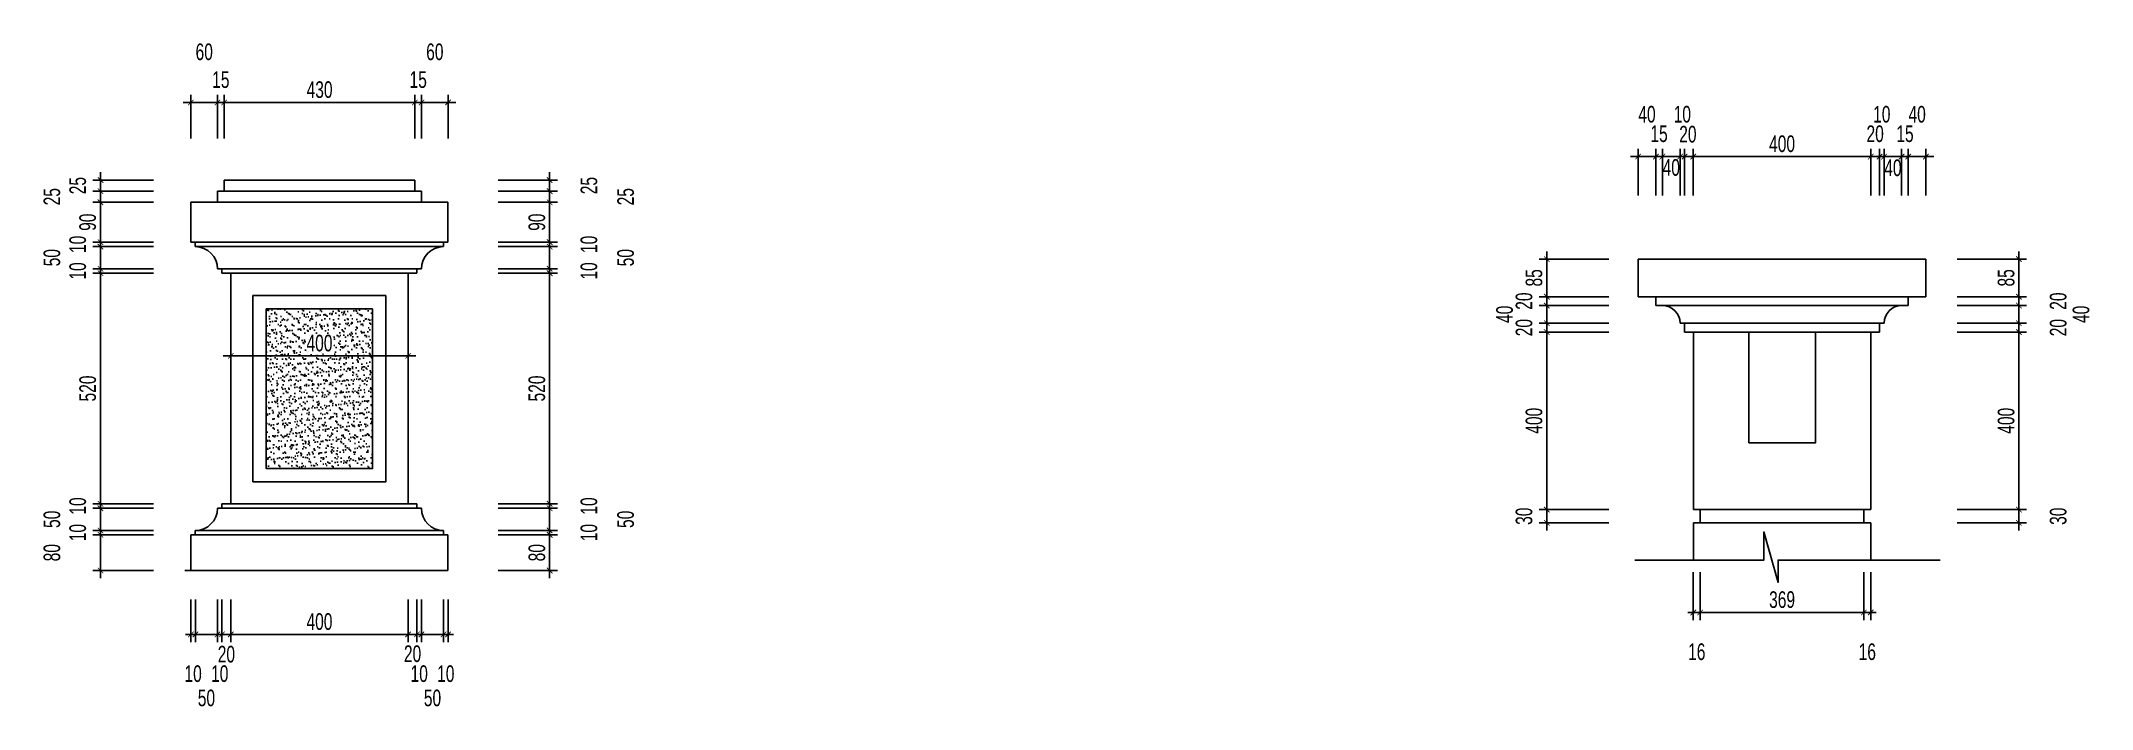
# Model space of a CAD drawing. Header units: millimetres. Extents: x -13 to 18495, y -21 to 6004.
import ezdxf

# ---------------------------------------------------------------- set-up
doc = ezdxf.new("R2010")
doc.units = ezdxf.units.MM
doc.header["$MEASUREMENT"] = 0
for name, color, linetype in [('HACTH', 251, 'Continuous'), ('KICHTHUOC', 31, 'Continuous'), ('NETMANH', 8, 'Continuous'), ('NETTHAY', 7, 'Continuous')]:
    doc.layers.add(name, color=color, linetype=linetype)
doc.styles.add('KT', font='chhbg.shx', dxfattribs={"width": 0.7})
doc.dimstyles.new('4-1', dxfattribs={"dimtxt": 150, "dimasz": 50, "dimexe": 70, "dimexo": 0.625, "dimgap": 40, "dimtad": 1, "dimdec": 0, "dimlfac": 0.25, "dimdsep": 46, "dimtxsty": 'KT', "dimblk1": 'ARCHTICK', "dimblk2": 'ARCHTICK', "dimsah": 1, "dimcen": 2.5, "dimdle": 70, "dimclrd": 9, "dimclre": 9, "dimclrt": 2, "dimadec": 0, "dimazin": 0, "dimtfac": 1, "dimtdec": 0, "dimtmove": 2, "dimatfit": 3, "dimldrblk": 'ARCHTICK', "dimfxl": 1, "dimtolj": 1, "dimtzin": 0, "dimarcsym": 0})

msp = doc.modelspace()

# ---------------------------------------------------------------- blocks, each defined once
blk = doc.blocks.new('_ArchTick')
at = {"color": 0, "linetype": 'ByBlock', "const_width": 0.15}
blk.add_lwpolyline([(-0.5, -0.5), (0.5, 0.5)], dxfattribs=at)
blk = doc.blocks.new('*D73')
at = {"layer": 'Defpoints', "color": 0, "ltscale": 5, "transparency": 16777216}
for p in [(1002, 4550), (524, 4190), (1002, 4190)]:
    blk.add_point(p, dxfattribs=at)
at = {"layer": 'KICHTHUOC', "color": 9, "lineweight": -2, "ltscale": 5, "transparency": 16777216}
for p, q in [((1002, 4550), (454, 4550)), ((524, 4620), (524, 4120)), ((1002, 4190), (454, 4190))]:
    blk.add_line(p, q, dxfattribs=at)
at = {"layer": 'KICHTHUOC', "color": 9, "lineweight": -2, "ltscale": 5, "transparency": 16777216, "xscale": 50, "yscale": 50, "zscale": 50}
for p, rotation in [((524, 4550), 90), ((524, 4190), 270)]:
    blk.add_blockref('_ArchTick', p, dxfattribs=dict(at, rotation=rotation))
at = {"layer": 'KICHTHUOC', "color": 2, "ltscale": 5, "transparency": 16777216, "insert": (409, 4370), "char_height": 150, "attachment_point": 5, "rotation": 90, "style": 'KT'}
blk.add_mtext('\\A1;90', dxfattribs=at)
blk = doc.blocks.new('*D74')
at = {"layer": 'Defpoints', "color": 0, "ltscale": 5, "transparency": 16777216}
for p in [(524, 4150), (1002, 4190), (1002, 4150)]:
    blk.add_point(p, dxfattribs=at)
at = {"layer": 'KICHTHUOC', "color": 9, "lineweight": -2, "ltscale": 5, "transparency": 16777216}
for p, q in [((1002, 4190), (454, 4190)), ((1002, 4150), (454, 4150)), ((524, 4190), (524, 4240)), ((524, 4190), (524, 4150)), ((524, 4150), (524, 4100))]:
    blk.add_line(p, q, dxfattribs=at)
at = {"layer": 'KICHTHUOC', "color": 9, "lineweight": -2, "ltscale": 5, "transparency": 16777216, "xscale": 50, "yscale": 50, "zscale": 50}
for p, rotation in [((524, 4190), 270), ((524, 4150), 90)]:
    blk.add_blockref('_ArchTick', p, dxfattribs=dict(at, rotation=rotation))
at = {"layer": 'KICHTHUOC', "color": 2, "ltscale": 5, "transparency": 16777216, "insert": (319, 4170), "char_height": 150, "attachment_point": 5, "rotation": 90, "style": 'KT'}
blk.add_mtext('\\A1;10', dxfattribs=at)
blk = doc.blocks.new('*D75')
at = {"layer": 'Defpoints', "color": 0, "ltscale": 5, "transparency": 16777216}
for p in [(1002, 4150), (524, 3950), (1002, 3950)]:
    blk.add_point(p, dxfattribs=at)
at = {"layer": 'KICHTHUOC', "color": 9, "lineweight": -2, "ltscale": 5, "transparency": 16777216}
for p, q in [((1002, 4150), (454, 4150)), ((524, 4220), (524, 3880)), ((1002, 3950), (454, 3950))]:
    blk.add_line(p, q, dxfattribs=at)
at = {"layer": 'KICHTHUOC', "color": 9, "lineweight": -2, "ltscale": 5, "transparency": 16777216, "xscale": 50, "yscale": 50, "zscale": 50}
for p, rotation in [((524, 4150), 90), ((524, 3950), 270)]:
    blk.add_blockref('_ArchTick', p, dxfattribs=dict(at, rotation=rotation))
at = {"layer": 'KICHTHUOC', "color": 2, "ltscale": 5, "transparency": 16777216, "insert": (86, 4050), "char_height": 150, "attachment_point": 5, "rotation": 90, "style": 'KT'}
blk.add_mtext('\\A1;50', dxfattribs=at)
blk = doc.blocks.new('*D76')
at = {"layer": 'Defpoints', "color": 0, "ltscale": 5, "transparency": 16777216}
for p in [(524, 3910), (1002, 3950), (1002, 3910)]:
    blk.add_point(p, dxfattribs=at)
at = {"layer": 'KICHTHUOC', "color": 9, "lineweight": -2, "ltscale": 5, "transparency": 16777216}
for p, q in [((1002, 3950), (454, 3950)), ((1002, 3910), (454, 3910)), ((524, 3950), (524, 4000)), ((524, 3950), (524, 3910)), ((524, 3910), (524, 3860))]:
    blk.add_line(p, q, dxfattribs=at)
at = {"layer": 'KICHTHUOC', "color": 9, "lineweight": -2, "ltscale": 5, "transparency": 16777216, "xscale": 50, "yscale": 50, "zscale": 50}
for p, rotation in [((524, 3950), 270), ((524, 3910), 90)]:
    blk.add_blockref('_ArchTick', p, dxfattribs=dict(at, rotation=rotation))
at = {"layer": 'KICHTHUOC', "color": 2, "ltscale": 5, "transparency": 16777216, "insert": (319, 3930), "char_height": 150, "attachment_point": 5, "rotation": 90, "style": 'KT'}
blk.add_mtext('\\A1;10', dxfattribs=at)
blk = doc.blocks.new('*D77')
at = {"layer": 'Defpoints', "color": 0, "ltscale": 5, "transparency": 16777216}
for p in [(1002, 3910), (524, 1830), (1002, 1830)]:
    blk.add_point(p, dxfattribs=at)
at = {"layer": 'KICHTHUOC', "color": 9, "lineweight": -2, "ltscale": 5, "transparency": 16777216}
for p, q in [((1002, 3910), (454, 3910)), ((524, 3980), (524, 1760)), ((1002, 1830), (454, 1830))]:
    blk.add_line(p, q, dxfattribs=at)
at = {"layer": 'KICHTHUOC', "color": 9, "lineweight": -2, "ltscale": 5, "transparency": 16777216, "xscale": 50, "yscale": 50, "zscale": 50}
for p, rotation in [((524, 3910), 90), ((524, 1830), 270)]:
    blk.add_blockref('_ArchTick', p, dxfattribs=dict(at, rotation=rotation))
at = {"layer": 'KICHTHUOC', "color": 2, "ltscale": 5, "transparency": 16777216, "insert": (409, 2870), "char_height": 150, "attachment_point": 5, "rotation": 90, "style": 'KT'}
blk.add_mtext('\\A1;520', dxfattribs=at)
blk = doc.blocks.new('*D78')
at = {"layer": 'Defpoints', "color": 0, "ltscale": 5, "transparency": 16777216}
for p in [(524, 1790), (1002, 1830), (1002, 1790)]:
    blk.add_point(p, dxfattribs=at)
at = {"layer": 'KICHTHUOC', "color": 9, "lineweight": -2, "ltscale": 5, "transparency": 16777216}
for p, q in [((524, 1830), (524, 1880)), ((1002, 1830), (454, 1830)), ((1002, 1790), (454, 1790)), ((524, 1830), (524, 1790)), ((524, 1790), (524, 1740))]:
    blk.add_line(p, q, dxfattribs=at)
at = {"layer": 'KICHTHUOC', "color": 9, "lineweight": -2, "ltscale": 5, "transparency": 16777216, "xscale": 50, "yscale": 50, "zscale": 50}
for p, rotation in [((524, 1830), 270), ((524, 1790), 90)]:
    blk.add_blockref('_ArchTick', p, dxfattribs=dict(at, rotation=rotation))
at = {"layer": 'KICHTHUOC', "color": 2, "ltscale": 5, "transparency": 16777216, "insert": (319, 1810), "char_height": 150, "attachment_point": 5, "rotation": 90, "style": 'KT'}
blk.add_mtext('\\A1;10', dxfattribs=at)
blk = doc.blocks.new('*D79')
at = {"layer": 'Defpoints', "color": 0, "ltscale": 5, "transparency": 16777216}
for p in [(1002, 1790), (524, 1590), (1002, 1590)]:
    blk.add_point(p, dxfattribs=at)
at = {"layer": 'KICHTHUOC', "color": 9, "lineweight": -2, "ltscale": 5, "transparency": 16777216}
for p, q in [((524, 1860), (524, 1520)), ((1002, 1790), (454, 1790)), ((1002, 1590), (454, 1590))]:
    blk.add_line(p, q, dxfattribs=at)
at = {"layer": 'KICHTHUOC', "color": 9, "lineweight": -2, "ltscale": 5, "transparency": 16777216, "xscale": 50, "yscale": 50, "zscale": 50}
for p, rotation in [((524, 1790), 90), ((524, 1590), 270)]:
    blk.add_blockref('_ArchTick', p, dxfattribs=dict(at, rotation=rotation))
at = {"layer": 'KICHTHUOC', "color": 2, "ltscale": 5, "transparency": 16777216, "insert": (86, 1690), "char_height": 150, "attachment_point": 5, "rotation": 90, "style": 'KT'}
blk.add_mtext('\\A1;50', dxfattribs=at)
blk = doc.blocks.new('*D80')
at = {"layer": 'Defpoints', "color": 0, "ltscale": 5, "transparency": 16777216}
for p in [(524, 1550), (1002, 1590), (1002, 1550)]:
    blk.add_point(p, dxfattribs=at)
at = {"layer": 'KICHTHUOC', "color": 9, "lineweight": -2, "ltscale": 5, "transparency": 16777216}
for p, q in [((1002, 1590), (454, 1590)), ((1002, 1550), (454, 1550)), ((524, 1590), (524, 1640)), ((524, 1590), (524, 1550)), ((524, 1550), (524, 1500))]:
    blk.add_line(p, q, dxfattribs=at)
at = {"layer": 'KICHTHUOC', "color": 9, "lineweight": -2, "ltscale": 5, "transparency": 16777216, "xscale": 50, "yscale": 50, "zscale": 50}
for p, rotation in [((524, 1590), 270), ((524, 1550), 90)]:
    blk.add_blockref('_ArchTick', p, dxfattribs=dict(at, rotation=rotation))
at = {"layer": 'KICHTHUOC', "color": 2, "ltscale": 5, "transparency": 16777216, "insert": (319, 1570), "char_height": 150, "attachment_point": 5, "rotation": 90, "style": 'KT'}
blk.add_mtext('\\A1;10', dxfattribs=at)
blk = doc.blocks.new('*D81')
at = {"layer": 'Defpoints', "color": 0, "ltscale": 5, "transparency": 16777216}
for p in [(1002, 1550), (524, 1228), (1002, 1228)]:
    blk.add_point(p, dxfattribs=at)
at = {"layer": 'KICHTHUOC', "color": 9, "lineweight": -2, "ltscale": 5, "transparency": 16777216}
for p, q in [((1002, 1550), (454, 1550)), ((524, 1620), (524, 1158)), ((1002, 1228), (454, 1228))]:
    blk.add_line(p, q, dxfattribs=at)
at = {"layer": 'KICHTHUOC', "color": 9, "lineweight": -2, "ltscale": 5, "transparency": 16777216, "xscale": 50, "yscale": 50, "zscale": 50}
for p, rotation in [((524, 1550), 90), ((524, 1228), 270)]:
    blk.add_blockref('_ArchTick', p, dxfattribs=dict(at, rotation=rotation))
at = {"layer": 'KICHTHUOC', "color": 2, "ltscale": 5, "transparency": 16777216, "insert": (86, 1389), "char_height": 150, "attachment_point": 5, "rotation": 90, "style": 'KT'}
blk.add_mtext('\\A1;80', dxfattribs=at)
blk = doc.blocks.new('*D82')
at = {"layer": 'Defpoints', "color": 0, "ltscale": 5, "transparency": 16777216}
for p in [(524, 4650), (1002, 4750), (1002, 4650)]:
    blk.add_point(p, dxfattribs=at)
at = {"layer": 'KICHTHUOC', "color": 9, "lineweight": -2, "ltscale": 5, "transparency": 16777216}
for p, q in [((524, 4820), (524, 4580)), ((1002, 4750), (454, 4750)), ((1002, 4650), (454, 4650))]:
    blk.add_line(p, q, dxfattribs=at)
at = {"layer": 'KICHTHUOC', "color": 9, "lineweight": -2, "ltscale": 5, "transparency": 16777216, "xscale": 50, "yscale": 50, "zscale": 50}
for p, rotation in [((524, 4750), 90), ((524, 4650), 270)]:
    blk.add_blockref('_ArchTick', p, dxfattribs=dict(at, rotation=rotation))
at = {"layer": 'KICHTHUOC', "color": 2, "ltscale": 5, "transparency": 16777216, "insert": (319, 4700), "char_height": 150, "attachment_point": 5, "rotation": 90, "style": 'KT'}
blk.add_mtext('\\A1;25', dxfattribs=at)
blk = doc.blocks.new('*D83')
at = {"layer": 'Defpoints', "color": 0, "ltscale": 5, "transparency": 16777216}
for p in [(1002, 4650), (524, 4550), (1002, 4550)]:
    blk.add_point(p, dxfattribs=at)
at = {"layer": 'KICHTHUOC', "color": 9, "lineweight": -2, "ltscale": 5, "transparency": 16777216}
for p, q in [((1002, 4650), (454, 4650)), ((524, 4720), (524, 4480)), ((1002, 4550), (454, 4550))]:
    blk.add_line(p, q, dxfattribs=at)
at = {"layer": 'KICHTHUOC', "color": 9, "lineweight": -2, "ltscale": 5, "transparency": 16777216, "xscale": 50, "yscale": 50, "zscale": 50}
for p, rotation in [((524, 4650), 90), ((524, 4550), 270)]:
    blk.add_blockref('_ArchTick', p, dxfattribs=dict(at, rotation=rotation))
at = {"layer": 'KICHTHUOC', "color": 2, "ltscale": 5, "transparency": 16777216, "insert": (86, 4600), "char_height": 150, "attachment_point": 5, "rotation": 90, "style": 'KT'}
blk.add_mtext('\\A1;25', dxfattribs=at)
blk = doc.blocks.new('*D84')
at = {"layer": 'Defpoints', "color": 0, "ltscale": 5, "transparency": 16777216}
for p in [(1580, 5450), (1340, 5124), (1580, 5124)]:
    blk.add_point(p, dxfattribs=at)
at = {"layer": 'KICHTHUOC', "color": 9, "lineweight": -2, "ltscale": 5, "transparency": 16777216}
for p, q in [((1270, 5450), (1650, 5450)), ((1340, 5125), (1340, 5520)), ((1580, 5125), (1580, 5520))]:
    blk.add_line(p, q, dxfattribs=at)
at = {"layer": 'KICHTHUOC', "color": 9, "lineweight": -2, "ltscale": 5, "transparency": 16777216, "xscale": 50, "yscale": 50, "zscale": 50, "rotation": 180}
blk.add_blockref('_ArchTick', (1340, 5450), dxfattribs=at)
at = {"layer": 'KICHTHUOC', "color": 9, "lineweight": -2, "ltscale": 5, "transparency": 16777216, "xscale": 50, "yscale": 50, "zscale": 50}
blk.add_blockref('_ArchTick', (1580, 5450), dxfattribs=at)
at = {"layer": 'KICHTHUOC', "color": 2, "ltscale": 5, "transparency": 16777216, "insert": (1460, 5906), "char_height": 150, "attachment_point": 5, "style": 'KT'}
blk.add_mtext('\\A1;60', dxfattribs=at)
blk = doc.blocks.new('*D85')
at = {"layer": 'Defpoints', "color": 0, "ltscale": 5, "transparency": 16777216}
for p in [(1640, 5450), (1580, 5124), (1640, 5124)]:
    blk.add_point(p, dxfattribs=at)
at = {"layer": 'KICHTHUOC', "color": 9, "lineweight": -2, "ltscale": 5, "transparency": 16777216}
for p, q in [((1580, 5450), (1530, 5450)), ((1580, 5125), (1580, 5520)), ((1580, 5450), (1640, 5450)), ((1640, 5125), (1640, 5520)), ((1640, 5450), (1690, 5450))]:
    blk.add_line(p, q, dxfattribs=at)
at = {"layer": 'KICHTHUOC', "color": 9, "lineweight": -2, "ltscale": 5, "transparency": 16777216, "xscale": 50, "yscale": 50, "zscale": 50}
blk.add_blockref('_ArchTick', (1580, 5450), dxfattribs=at)
at = {"layer": 'KICHTHUOC', "color": 9, "lineweight": -2, "ltscale": 5, "transparency": 16777216, "xscale": 50, "yscale": 50, "zscale": 50, "rotation": 180}
blk.add_blockref('_ArchTick', (1640, 5450), dxfattribs=at)
at = {"layer": 'KICHTHUOC', "color": 2, "ltscale": 5, "transparency": 16777216, "insert": (1610, 5655), "char_height": 150, "attachment_point": 5, "style": 'KT'}
blk.add_mtext('\\A1;15', dxfattribs=at)
blk = doc.blocks.new('*D86')
at = {"layer": 'Defpoints', "color": 0, "ltscale": 5, "transparency": 16777216}
for p in [(3361, 5450), (1640, 5124), (3361, 5124)]:
    blk.add_point(p, dxfattribs=at)
at = {"layer": 'KICHTHUOC', "color": 9, "lineweight": -2, "ltscale": 5, "transparency": 16777216}
for p, q in [((1570, 5450), (3431, 5450)), ((1640, 5125), (1640, 5520)), ((3361, 5125), (3361, 5520))]:
    blk.add_line(p, q, dxfattribs=at)
at = {"layer": 'KICHTHUOC', "color": 9, "lineweight": -2, "ltscale": 5, "transparency": 16777216, "xscale": 50, "yscale": 50, "zscale": 50, "rotation": 180}
blk.add_blockref('_ArchTick', (1640, 5450), dxfattribs=at)
at = {"layer": 'KICHTHUOC', "color": 9, "lineweight": -2, "ltscale": 5, "transparency": 16777216, "xscale": 50, "yscale": 50, "zscale": 50}
blk.add_blockref('_ArchTick', (3361, 5450), dxfattribs=at)
at = {"layer": 'KICHTHUOC', "color": 2, "ltscale": 5, "transparency": 16777216, "insert": (2501, 5565), "char_height": 150, "attachment_point": 5, "style": 'KT'}
blk.add_mtext('\\A1;430', dxfattribs=at)
blk = doc.blocks.new('*D87')
at = {"layer": 'Defpoints', "color": 0, "ltscale": 5, "transparency": 16777216}
for p in [(3421, 5450), (3361, 5124), (3421, 5124)]:
    blk.add_point(p, dxfattribs=at)
at = {"layer": 'KICHTHUOC', "color": 9, "lineweight": -2, "ltscale": 5, "transparency": 16777216}
for p, q in [((3361, 5450), (3311, 5450)), ((3361, 5125), (3361, 5520)), ((3361, 5450), (3421, 5450)), ((3421, 5125), (3421, 5520)), ((3421, 5450), (3471, 5450))]:
    blk.add_line(p, q, dxfattribs=at)
at = {"layer": 'KICHTHUOC', "color": 9, "lineweight": -2, "ltscale": 5, "transparency": 16777216, "xscale": 50, "yscale": 50, "zscale": 50}
blk.add_blockref('_ArchTick', (3361, 5450), dxfattribs=at)
at = {"layer": 'KICHTHUOC', "color": 9, "lineweight": -2, "ltscale": 5, "transparency": 16777216, "xscale": 50, "yscale": 50, "zscale": 50, "rotation": 180}
blk.add_blockref('_ArchTick', (3421, 5450), dxfattribs=at)
at = {"layer": 'KICHTHUOC', "color": 2, "ltscale": 5, "transparency": 16777216, "insert": (3391, 5655), "char_height": 150, "attachment_point": 5, "style": 'KT'}
blk.add_mtext('\\A1;15', dxfattribs=at)
blk = doc.blocks.new('*D88')
at = {"layer": 'Defpoints', "color": 0, "ltscale": 5, "transparency": 16777216}
for p in [(3660, 5450), (3421, 5124), (3660, 5124)]:
    blk.add_point(p, dxfattribs=at)
at = {"layer": 'KICHTHUOC', "color": 9, "lineweight": -2, "ltscale": 5, "transparency": 16777216}
for p, q in [((3351, 5450), (3730, 5450)), ((3421, 5125), (3421, 5520)), ((3660, 5125), (3660, 5520))]:
    blk.add_line(p, q, dxfattribs=at)
at = {"layer": 'KICHTHUOC', "color": 9, "lineweight": -2, "ltscale": 5, "transparency": 16777216, "xscale": 50, "yscale": 50, "zscale": 50, "rotation": 180}
blk.add_blockref('_ArchTick', (3421, 5450), dxfattribs=at)
at = {"layer": 'KICHTHUOC', "color": 9, "lineweight": -2, "ltscale": 5, "transparency": 16777216, "xscale": 50, "yscale": 50, "zscale": 50}
blk.add_blockref('_ArchTick', (3660, 5450), dxfattribs=at)
at = {"layer": 'KICHTHUOC', "color": 2, "ltscale": 5, "transparency": 16777216, "insert": (3541, 5906), "char_height": 150, "attachment_point": 5, "style": 'KT'}
blk.add_mtext('\\A1;60', dxfattribs=at)
blk = doc.blocks.new('*D89')
at = {"layer": 'Defpoints', "color": 0, "ltscale": 5, "transparency": 16777216}
for p in [(3300, 3164), (1700, 2960), (3300, 2960)]:
    blk.add_point(p, dxfattribs=at)
at = {"layer": 'KICHTHUOC', "color": 9, "lineweight": -2, "ltscale": 5, "transparency": 16777216}
for p, q in [((1630, 3164), (3370, 3164)), ((1700, 2961), (1700, 3234)), ((3300, 2961), (3300, 3234))]:
    blk.add_line(p, q, dxfattribs=at)
at = {"layer": 'KICHTHUOC', "color": 9, "lineweight": -2, "ltscale": 5, "transparency": 16777216, "xscale": 50, "yscale": 50, "zscale": 50, "rotation": 180}
blk.add_blockref('_ArchTick', (1700, 3164), dxfattribs=at)
at = {"layer": 'KICHTHUOC', "color": 9, "lineweight": -2, "ltscale": 5, "transparency": 16777216, "xscale": 50, "yscale": 50, "zscale": 50}
blk.add_blockref('_ArchTick', (3300, 3164), dxfattribs=at)
at = {"layer": 'KICHTHUOC', "color": 2, "ltscale": 5, "transparency": 16777216, "insert": (2500, 3279), "char_height": 150, "attachment_point": 5, "style": 'KT'}
blk.add_mtext('\\A1;400', dxfattribs=at)
blk = doc.blocks.new('*D90')
at = {"layer": 'Defpoints', "color": 0, "ltscale": 5, "transparency": 16777216}
for p in [(4112, 4750), (4112, 4650), (4577, 4650)]:
    blk.add_point(p, dxfattribs=at)
at = {"layer": 'KICHTHUOC', "color": 9, "lineweight": -2, "ltscale": 5, "transparency": 16777216}
for p, q in [((4577, 4820), (4577, 4580)), ((4112, 4750), (4647, 4750)), ((4112, 4650), (4647, 4650))]:
    blk.add_line(p, q, dxfattribs=at)
at = {"layer": 'KICHTHUOC', "color": 9, "lineweight": -2, "ltscale": 5, "transparency": 16777216, "xscale": 50, "yscale": 50, "zscale": 50}
for p, rotation in [((4577, 4750), 90), ((4577, 4650), 270)]:
    blk.add_blockref('_ArchTick', p, dxfattribs=dict(at, rotation=rotation))
at = {"layer": 'KICHTHUOC', "color": 2, "ltscale": 5, "transparency": 16777216, "insert": (4932, 4700), "char_height": 150, "attachment_point": 5, "rotation": 90, "style": 'KT'}
blk.add_mtext('\\A1;25', dxfattribs=at)
blk = doc.blocks.new('*D91')
at = {"layer": 'Defpoints', "color": 0, "ltscale": 5, "transparency": 16777216}
for p in [(4112, 4650), (4112, 4550), (4577, 4550)]:
    blk.add_point(p, dxfattribs=at)
at = {"layer": 'KICHTHUOC', "color": 9, "lineweight": -2, "ltscale": 5, "transparency": 16777216}
for p, q in [((4112, 4650), (4647, 4650)), ((4577, 4720), (4577, 4480)), ((4112, 4550), (4647, 4550))]:
    blk.add_line(p, q, dxfattribs=at)
at = {"layer": 'KICHTHUOC', "color": 9, "lineweight": -2, "ltscale": 5, "transparency": 16777216, "xscale": 50, "yscale": 50, "zscale": 50}
for p, rotation in [((4577, 4650), 90), ((4577, 4550), 270)]:
    blk.add_blockref('_ArchTick', p, dxfattribs=dict(at, rotation=rotation))
at = {"layer": 'KICHTHUOC', "color": 2, "ltscale": 5, "transparency": 16777216, "insert": (5263, 4600), "char_height": 150, "attachment_point": 5, "rotation": 90, "style": 'KT'}
blk.add_mtext('\\A1;25', dxfattribs=at)
blk = doc.blocks.new('*D92')
at = {"layer": 'Defpoints', "color": 0, "ltscale": 5, "transparency": 16777216}
for p in [(4112, 4550), (4112, 4190), (4577, 4190)]:
    blk.add_point(p, dxfattribs=at)
at = {"layer": 'KICHTHUOC', "color": 9, "lineweight": -2, "ltscale": 5, "transparency": 16777216}
for p, q in [((4112, 4550), (4647, 4550)), ((4577, 4620), (4577, 4120)), ((4112, 4190), (4647, 4190))]:
    blk.add_line(p, q, dxfattribs=at)
at = {"layer": 'KICHTHUOC', "color": 9, "lineweight": -2, "ltscale": 5, "transparency": 16777216, "xscale": 50, "yscale": 50, "zscale": 50}
for p, rotation in [((4577, 4550), 90), ((4577, 4190), 270)]:
    blk.add_blockref('_ArchTick', p, dxfattribs=dict(at, rotation=rotation))
at = {"layer": 'KICHTHUOC', "color": 2, "ltscale": 5, "transparency": 16777216, "insert": (4462, 4370), "char_height": 150, "attachment_point": 5, "rotation": 90, "style": 'KT'}
blk.add_mtext('\\A1;90', dxfattribs=at)
blk = doc.blocks.new('*D93')
at = {"layer": 'Defpoints', "color": 0, "ltscale": 5, "transparency": 16777216}
for p in [(4112, 4190), (4112, 4150), (4577, 4150)]:
    blk.add_point(p, dxfattribs=at)
at = {"layer": 'KICHTHUOC', "color": 9, "lineweight": -2, "ltscale": 5, "transparency": 16777216}
for p, q in [((4112, 4190), (4647, 4190)), ((4112, 4150), (4647, 4150)), ((4577, 4190), (4577, 4240)), ((4577, 4190), (4577, 4150)), ((4577, 4150), (4577, 4100))]:
    blk.add_line(p, q, dxfattribs=at)
at = {"layer": 'KICHTHUOC', "color": 9, "lineweight": -2, "ltscale": 5, "transparency": 16777216, "xscale": 50, "yscale": 50, "zscale": 50}
for p, rotation in [((4577, 4190), 270), ((4577, 4150), 90)]:
    blk.add_blockref('_ArchTick', p, dxfattribs=dict(at, rotation=rotation))
at = {"layer": 'KICHTHUOC', "color": 2, "ltscale": 5, "transparency": 16777216, "insert": (4932, 4170), "char_height": 150, "attachment_point": 5, "rotation": 90, "style": 'KT'}
blk.add_mtext('\\A1;10', dxfattribs=at)
blk = doc.blocks.new('*D94')
at = {"layer": 'Defpoints', "color": 0, "ltscale": 5, "transparency": 16777216}
for p in [(4112, 4150), (4112, 3950), (4577, 3950)]:
    blk.add_point(p, dxfattribs=at)
at = {"layer": 'KICHTHUOC', "color": 9, "lineweight": -2, "ltscale": 5, "transparency": 16777216}
for p, q in [((4112, 4150), (4647, 4150)), ((4577, 4220), (4577, 3880)), ((4112, 3950), (4647, 3950))]:
    blk.add_line(p, q, dxfattribs=at)
at = {"layer": 'KICHTHUOC', "color": 9, "lineweight": -2, "ltscale": 5, "transparency": 16777216, "xscale": 50, "yscale": 50, "zscale": 50}
for p, rotation in [((4577, 4150), 90), ((4577, 3950), 270)]:
    blk.add_blockref('_ArchTick', p, dxfattribs=dict(at, rotation=rotation))
at = {"layer": 'KICHTHUOC', "color": 2, "ltscale": 5, "transparency": 16777216, "insert": (5263, 4050), "char_height": 150, "attachment_point": 5, "rotation": 90, "style": 'KT'}
blk.add_mtext('\\A1;50', dxfattribs=at)
blk = doc.blocks.new('*D95')
at = {"layer": 'Defpoints', "color": 0, "ltscale": 5, "transparency": 16777216}
for p in [(4112, 3950), (4112, 3910), (4577, 3910)]:
    blk.add_point(p, dxfattribs=at)
at = {"layer": 'KICHTHUOC', "color": 9, "lineweight": -2, "ltscale": 5, "transparency": 16777216}
for p, q in [((4112, 3950), (4647, 3950)), ((4112, 3910), (4647, 3910)), ((4577, 3950), (4577, 4000)), ((4577, 3950), (4577, 3910)), ((4577, 3910), (4577, 3860))]:
    blk.add_line(p, q, dxfattribs=at)
at = {"layer": 'KICHTHUOC', "color": 9, "lineweight": -2, "ltscale": 5, "transparency": 16777216, "xscale": 50, "yscale": 50, "zscale": 50}
for p, rotation in [((4577, 3950), 270), ((4577, 3910), 90)]:
    blk.add_blockref('_ArchTick', p, dxfattribs=dict(at, rotation=rotation))
at = {"layer": 'KICHTHUOC', "color": 2, "ltscale": 5, "transparency": 16777216, "insert": (4932, 3930), "char_height": 150, "attachment_point": 5, "rotation": 90, "style": 'KT'}
blk.add_mtext('\\A1;10', dxfattribs=at)
blk = doc.blocks.new('*D96')
at = {"layer": 'Defpoints', "color": 0, "ltscale": 5, "transparency": 16777216}
for p in [(4112, 3910), (4112, 1830), (4577, 1830)]:
    blk.add_point(p, dxfattribs=at)
at = {"layer": 'KICHTHUOC', "color": 9, "lineweight": -2, "ltscale": 5, "transparency": 16777216}
for p, q in [((4112, 3910), (4647, 3910)), ((4577, 3980), (4577, 1760)), ((4112, 1830), (4647, 1830))]:
    blk.add_line(p, q, dxfattribs=at)
at = {"layer": 'KICHTHUOC', "color": 9, "lineweight": -2, "ltscale": 5, "transparency": 16777216, "xscale": 50, "yscale": 50, "zscale": 50}
for p, rotation in [((4577, 3910), 90), ((4577, 1830), 270)]:
    blk.add_blockref('_ArchTick', p, dxfattribs=dict(at, rotation=rotation))
at = {"layer": 'KICHTHUOC', "color": 2, "ltscale": 5, "transparency": 16777216, "insert": (4462, 2870), "char_height": 150, "attachment_point": 5, "rotation": 90, "style": 'KT'}
blk.add_mtext('\\A1;520', dxfattribs=at)
blk = doc.blocks.new('*D97')
at = {"layer": 'Defpoints', "color": 0, "ltscale": 5, "transparency": 16777216}
for p in [(4112, 1830), (4112, 1790), (4577, 1790)]:
    blk.add_point(p, dxfattribs=at)
at = {"layer": 'KICHTHUOC', "color": 9, "lineweight": -2, "ltscale": 5, "transparency": 16777216}
for p, q in [((4577, 1830), (4577, 1880)), ((4112, 1830), (4647, 1830)), ((4112, 1790), (4647, 1790)), ((4577, 1830), (4577, 1790)), ((4577, 1790), (4577, 1740))]:
    blk.add_line(p, q, dxfattribs=at)
at = {"layer": 'KICHTHUOC', "color": 9, "lineweight": -2, "ltscale": 5, "transparency": 16777216, "xscale": 50, "yscale": 50, "zscale": 50}
for p, rotation in [((4577, 1830), 270), ((4577, 1790), 90)]:
    blk.add_blockref('_ArchTick', p, dxfattribs=dict(at, rotation=rotation))
at = {"layer": 'KICHTHUOC', "color": 2, "ltscale": 5, "transparency": 16777216, "insert": (4932, 1810), "char_height": 150, "attachment_point": 5, "rotation": 90, "style": 'KT'}
blk.add_mtext('\\A1;10', dxfattribs=at)
blk = doc.blocks.new('*D98')
at = {"layer": 'Defpoints', "color": 0, "ltscale": 5, "transparency": 16777216}
for p in [(4112, 1790), (4112, 1590), (4577, 1590)]:
    blk.add_point(p, dxfattribs=at)
at = {"layer": 'KICHTHUOC', "color": 9, "lineweight": -2, "ltscale": 5, "transparency": 16777216}
for p, q in [((4577, 1860), (4577, 1520)), ((4112, 1790), (4647, 1790)), ((4112, 1590), (4647, 1590))]:
    blk.add_line(p, q, dxfattribs=at)
at = {"layer": 'KICHTHUOC', "color": 9, "lineweight": -2, "ltscale": 5, "transparency": 16777216, "xscale": 50, "yscale": 50, "zscale": 50}
for p, rotation in [((4577, 1790), 90), ((4577, 1590), 270)]:
    blk.add_blockref('_ArchTick', p, dxfattribs=dict(at, rotation=rotation))
at = {"layer": 'KICHTHUOC', "color": 2, "ltscale": 5, "transparency": 16777216, "insert": (5263, 1690), "char_height": 150, "attachment_point": 5, "rotation": 90, "style": 'KT'}
blk.add_mtext('\\A1;50', dxfattribs=at)
blk = doc.blocks.new('*D99')
at = {"layer": 'Defpoints', "color": 0, "ltscale": 5, "transparency": 16777216}
for p in [(4112, 1590), (4112, 1550), (4577, 1550)]:
    blk.add_point(p, dxfattribs=at)
at = {"layer": 'KICHTHUOC', "color": 9, "lineweight": -2, "ltscale": 5, "transparency": 16777216}
for p, q in [((4112, 1590), (4647, 1590)), ((4112, 1550), (4647, 1550)), ((4577, 1590), (4577, 1640)), ((4577, 1590), (4577, 1550)), ((4577, 1550), (4577, 1500))]:
    blk.add_line(p, q, dxfattribs=at)
at = {"layer": 'KICHTHUOC', "color": 9, "lineweight": -2, "ltscale": 5, "transparency": 16777216, "xscale": 50, "yscale": 50, "zscale": 50}
for p, rotation in [((4577, 1590), 270), ((4577, 1550), 90)]:
    blk.add_blockref('_ArchTick', p, dxfattribs=dict(at, rotation=rotation))
at = {"layer": 'KICHTHUOC', "color": 2, "ltscale": 5, "transparency": 16777216, "insert": (4932, 1570), "char_height": 150, "attachment_point": 5, "rotation": 90, "style": 'KT'}
blk.add_mtext('\\A1;10', dxfattribs=at)
blk = doc.blocks.new('*D100')
at = {"layer": 'Defpoints', "color": 0, "ltscale": 5, "transparency": 16777216}
for p in [(4112, 1550), (4112, 1228), (4577, 1228)]:
    blk.add_point(p, dxfattribs=at)
at = {"layer": 'KICHTHUOC', "color": 9, "lineweight": -2, "ltscale": 5, "transparency": 16777216}
for p, q in [((4112, 1550), (4647, 1550)), ((4577, 1620), (4577, 1158)), ((4112, 1228), (4647, 1228))]:
    blk.add_line(p, q, dxfattribs=at)
at = {"layer": 'KICHTHUOC', "color": 9, "lineweight": -2, "ltscale": 5, "transparency": 16777216, "xscale": 50, "yscale": 50, "zscale": 50}
for p, rotation in [((4577, 1550), 90), ((4577, 1228), 270)]:
    blk.add_blockref('_ArchTick', p, dxfattribs=dict(at, rotation=rotation))
at = {"layer": 'KICHTHUOC', "color": 2, "ltscale": 5, "transparency": 16777216, "insert": (4462, 1389), "char_height": 150, "attachment_point": 5, "rotation": 90, "style": 'KT'}
blk.add_mtext('\\A1;80', dxfattribs=at)
blk = doc.blocks.new('*D101')
at = {"layer": 'Defpoints', "color": 0, "ltscale": 5, "transparency": 16777216}
for p in [(1340, 968), (1380, 968), (1380, 652)]:
    blk.add_point(p, dxfattribs=at)
at = {"layer": 'KICHTHUOC', "color": 9, "lineweight": -2, "ltscale": 5, "transparency": 16777216}
for p, q in [((1340, 968), (1340, 582)), ((1380, 968), (1380, 582)), ((1340, 652), (1290, 652)), ((1340, 652), (1380, 652)), ((1380, 652), (1430, 652))]:
    blk.add_line(p, q, dxfattribs=at)
at = {"layer": 'KICHTHUOC', "color": 9, "lineweight": -2, "ltscale": 5, "transparency": 16777216, "xscale": 50, "yscale": 50, "zscale": 50}
blk.add_blockref('_ArchTick', (1340, 652), dxfattribs=at)
at = {"layer": 'KICHTHUOC', "color": 9, "lineweight": -2, "ltscale": 5, "transparency": 16777216, "xscale": 50, "yscale": 50, "zscale": 50, "rotation": 180}
blk.add_blockref('_ArchTick', (1380, 652), dxfattribs=at)
at = {"layer": 'KICHTHUOC', "color": 2, "ltscale": 5, "transparency": 16777216, "insert": (1360, 297), "char_height": 150, "attachment_point": 5, "style": 'KT'}
blk.add_mtext('\\A1;10', dxfattribs=at)
blk = doc.blocks.new('*D102')
at = {"layer": 'Defpoints', "color": 0, "ltscale": 5, "transparency": 16777216}
for p in [(1380, 968), (1580, 968), (1580, 652)]:
    blk.add_point(p, dxfattribs=at)
at = {"layer": 'KICHTHUOC', "color": 9, "lineweight": -2, "ltscale": 5, "transparency": 16777216}
for p, q in [((1380, 968), (1380, 582)), ((1580, 968), (1580, 582)), ((1310, 652), (1650, 652))]:
    blk.add_line(p, q, dxfattribs=at)
at = {"layer": 'KICHTHUOC', "color": 9, "lineweight": -2, "ltscale": 5, "transparency": 16777216, "xscale": 50, "yscale": 50, "zscale": 50, "rotation": 180}
blk.add_blockref('_ArchTick', (1380, 652), dxfattribs=at)
at = {"layer": 'KICHTHUOC', "color": 9, "lineweight": -2, "ltscale": 5, "transparency": 16777216, "xscale": 50, "yscale": 50, "zscale": 50}
blk.add_blockref('_ArchTick', (1580, 652), dxfattribs=at)
at = {"layer": 'KICHTHUOC', "color": 2, "ltscale": 5, "transparency": 16777216, "insert": (1480, 78), "char_height": 150, "attachment_point": 5, "style": 'KT'}
blk.add_mtext('\\A1;50', dxfattribs=at)
blk = doc.blocks.new('*D103')
at = {"layer": 'Defpoints', "color": 0, "ltscale": 5, "transparency": 16777216}
for p in [(1580, 968), (1620, 968), (1620, 652)]:
    blk.add_point(p, dxfattribs=at)
at = {"layer": 'KICHTHUOC', "color": 9, "lineweight": -2, "ltscale": 5, "transparency": 16777216}
for p, q in [((1580, 968), (1580, 582)), ((1620, 968), (1620, 582)), ((1580, 652), (1530, 652)), ((1580, 652), (1620, 652)), ((1620, 652), (1670, 652))]:
    blk.add_line(p, q, dxfattribs=at)
at = {"layer": 'KICHTHUOC', "color": 9, "lineweight": -2, "ltscale": 5, "transparency": 16777216, "xscale": 50, "yscale": 50, "zscale": 50}
blk.add_blockref('_ArchTick', (1580, 652), dxfattribs=at)
at = {"layer": 'KICHTHUOC', "color": 9, "lineweight": -2, "ltscale": 5, "transparency": 16777216, "xscale": 50, "yscale": 50, "zscale": 50, "rotation": 180}
blk.add_blockref('_ArchTick', (1620, 652), dxfattribs=at)
at = {"layer": 'KICHTHUOC', "color": 2, "ltscale": 5, "transparency": 16777216, "insert": (1600, 297), "char_height": 150, "attachment_point": 5, "style": 'KT'}
blk.add_mtext('\\A1;10', dxfattribs=at)
blk = doc.blocks.new('*D104')
at = {"layer": 'Defpoints', "color": 0, "ltscale": 5, "transparency": 16777216}
for p in [(1620, 968), (1700, 968), (1700, 652)]:
    blk.add_point(p, dxfattribs=at)
at = {"layer": 'KICHTHUOC', "color": 9, "lineweight": -2, "ltscale": 5, "transparency": 16777216}
for p, q in [((1620, 968), (1620, 582)), ((1700, 968), (1700, 582)), ((1550, 652), (1770, 652))]:
    blk.add_line(p, q, dxfattribs=at)
at = {"layer": 'KICHTHUOC', "color": 9, "lineweight": -2, "ltscale": 5, "transparency": 16777216, "xscale": 50, "yscale": 50, "zscale": 50, "rotation": 180}
blk.add_blockref('_ArchTick', (1620, 652), dxfattribs=at)
at = {"layer": 'KICHTHUOC', "color": 9, "lineweight": -2, "ltscale": 5, "transparency": 16777216, "xscale": 50, "yscale": 50, "zscale": 50}
blk.add_blockref('_ArchTick', (1700, 652), dxfattribs=at)
at = {"layer": 'KICHTHUOC', "color": 2, "ltscale": 5, "transparency": 16777216, "insert": (1660, 473), "char_height": 150, "attachment_point": 5, "style": 'KT'}
blk.add_mtext('\\A1;20', dxfattribs=at)
blk = doc.blocks.new('*D105')
at = {"layer": 'Defpoints', "color": 0, "ltscale": 5, "transparency": 16777216}
for p in [(1700, 968), (3300, 968), (3300, 652)]:
    blk.add_point(p, dxfattribs=at)
at = {"layer": 'KICHTHUOC', "color": 9, "lineweight": -2, "ltscale": 5, "transparency": 16777216}
for p, q in [((1700, 968), (1700, 582)), ((3300, 968), (3300, 582)), ((1630, 652), (3370, 652))]:
    blk.add_line(p, q, dxfattribs=at)
at = {"layer": 'KICHTHUOC', "color": 9, "lineweight": -2, "ltscale": 5, "transparency": 16777216, "xscale": 50, "yscale": 50, "zscale": 50, "rotation": 180}
blk.add_blockref('_ArchTick', (1700, 652), dxfattribs=at)
at = {"layer": 'KICHTHUOC', "color": 9, "lineweight": -2, "ltscale": 5, "transparency": 16777216, "xscale": 50, "yscale": 50, "zscale": 50}
blk.add_blockref('_ArchTick', (3300, 652), dxfattribs=at)
at = {"layer": 'KICHTHUOC', "color": 2, "ltscale": 5, "transparency": 16777216, "insert": (2500, 767), "char_height": 150, "attachment_point": 5, "style": 'KT'}
blk.add_mtext('\\A1;400', dxfattribs=at)
blk = doc.blocks.new('*D106')
at = {"layer": 'Defpoints', "color": 0, "ltscale": 5, "transparency": 16777216}
for p in [(3300, 968), (3380, 968), (3380, 652)]:
    blk.add_point(p, dxfattribs=at)
at = {"layer": 'KICHTHUOC', "color": 9, "lineweight": -2, "ltscale": 5, "transparency": 16777216}
for p, q in [((3300, 968), (3300, 582)), ((3380, 968), (3380, 582)), ((3230, 652), (3450, 652))]:
    blk.add_line(p, q, dxfattribs=at)
at = {"layer": 'KICHTHUOC', "color": 9, "lineweight": -2, "ltscale": 5, "transparency": 16777216, "xscale": 50, "yscale": 50, "zscale": 50, "rotation": 180}
blk.add_blockref('_ArchTick', (3300, 652), dxfattribs=at)
at = {"layer": 'KICHTHUOC', "color": 9, "lineweight": -2, "ltscale": 5, "transparency": 16777216, "xscale": 50, "yscale": 50, "zscale": 50}
blk.add_blockref('_ArchTick', (3380, 652), dxfattribs=at)
at = {"layer": 'KICHTHUOC', "color": 2, "ltscale": 5, "transparency": 16777216, "insert": (3340, 477), "char_height": 150, "attachment_point": 5, "style": 'KT'}
blk.add_mtext('\\A1;20', dxfattribs=at)
blk = doc.blocks.new('*D107')
at = {"layer": 'Defpoints', "color": 0, "ltscale": 5, "transparency": 16777216}
for p in [(3380, 968), (3420, 968), (3420, 652)]:
    blk.add_point(p, dxfattribs=at)
at = {"layer": 'KICHTHUOC', "color": 9, "lineweight": -2, "ltscale": 5, "transparency": 16777216}
for p, q in [((3380, 968), (3380, 582)), ((3420, 968), (3420, 582)), ((3380, 652), (3330, 652)), ((3380, 652), (3420, 652)), ((3420, 652), (3470, 652))]:
    blk.add_line(p, q, dxfattribs=at)
at = {"layer": 'KICHTHUOC', "color": 9, "lineweight": -2, "ltscale": 5, "transparency": 16777216, "xscale": 50, "yscale": 50, "zscale": 50}
blk.add_blockref('_ArchTick', (3380, 652), dxfattribs=at)
at = {"layer": 'KICHTHUOC', "color": 9, "lineweight": -2, "ltscale": 5, "transparency": 16777216, "xscale": 50, "yscale": 50, "zscale": 50, "rotation": 180}
blk.add_blockref('_ArchTick', (3420, 652), dxfattribs=at)
at = {"layer": 'KICHTHUOC', "color": 2, "ltscale": 5, "transparency": 16777216, "insert": (3400, 297), "char_height": 150, "attachment_point": 5, "style": 'KT'}
blk.add_mtext('\\A1;10', dxfattribs=at)
blk = doc.blocks.new('*D108')
at = {"layer": 'Defpoints', "color": 0, "ltscale": 5, "transparency": 16777216}
for p in [(3420, 968), (3620, 968), (3620, 652)]:
    blk.add_point(p, dxfattribs=at)
at = {"layer": 'KICHTHUOC', "color": 9, "lineweight": -2, "ltscale": 5, "transparency": 16777216}
for p, q in [((3420, 968), (3420, 582)), ((3620, 968), (3620, 582)), ((3350, 652), (3690, 652))]:
    blk.add_line(p, q, dxfattribs=at)
at = {"layer": 'KICHTHUOC', "color": 9, "lineweight": -2, "ltscale": 5, "transparency": 16777216, "xscale": 50, "yscale": 50, "zscale": 50, "rotation": 180}
blk.add_blockref('_ArchTick', (3420, 652), dxfattribs=at)
at = {"layer": 'KICHTHUOC', "color": 9, "lineweight": -2, "ltscale": 5, "transparency": 16777216, "xscale": 50, "yscale": 50, "zscale": 50}
blk.add_blockref('_ArchTick', (3620, 652), dxfattribs=at)
at = {"layer": 'KICHTHUOC', "color": 2, "ltscale": 5, "transparency": 16777216, "insert": (3520, 78), "char_height": 150, "attachment_point": 5, "style": 'KT'}
blk.add_mtext('\\A1;50', dxfattribs=at)
blk = doc.blocks.new('*D109')
at = {"layer": 'Defpoints', "color": 0, "ltscale": 5, "transparency": 16777216}
for p in [(3620, 968), (3660, 968), (3660, 652)]:
    blk.add_point(p, dxfattribs=at)
at = {"layer": 'KICHTHUOC', "color": 9, "lineweight": -2, "ltscale": 5, "transparency": 16777216}
for p, q in [((3620, 968), (3620, 582)), ((3660, 968), (3660, 582)), ((3620, 652), (3570, 652)), ((3620, 652), (3660, 652)), ((3660, 652), (3710, 652))]:
    blk.add_line(p, q, dxfattribs=at)
at = {"layer": 'KICHTHUOC', "color": 9, "lineweight": -2, "ltscale": 5, "transparency": 16777216, "xscale": 50, "yscale": 50, "zscale": 50}
blk.add_blockref('_ArchTick', (3620, 652), dxfattribs=at)
at = {"layer": 'KICHTHUOC', "color": 9, "lineweight": -2, "ltscale": 5, "transparency": 16777216, "xscale": 50, "yscale": 50, "zscale": 50, "rotation": 180}
blk.add_blockref('_ArchTick', (3660, 652), dxfattribs=at)
at = {"layer": 'KICHTHUOC', "color": 2, "ltscale": 5, "transparency": 16777216, "insert": (3640, 297), "char_height": 150, "attachment_point": 5, "style": 'KT'}
blk.add_mtext('\\A1;10', dxfattribs=at)
blk = doc.blocks.new('*D110')
at = {"layer": 'Defpoints', "color": 0, "ltscale": 5, "transparency": 16777216}
for p in [(14559, 4962), (14399, 4610), (14559, 4610)]:
    blk.add_point(p, dxfattribs=at)
at = {"layer": 'KICHTHUOC', "color": 9, "lineweight": -2, "ltscale": 5, "transparency": 16777216}
for p, q in [((14399, 4611), (14399, 5032)), ((14559, 4611), (14559, 5032)), ((14329, 4962), (14629, 4962))]:
    blk.add_line(p, q, dxfattribs=at)
at = {"layer": 'KICHTHUOC', "color": 9, "lineweight": -2, "ltscale": 5, "transparency": 16777216, "xscale": 50, "yscale": 50, "zscale": 50, "rotation": 180}
blk.add_blockref('_ArchTick', (14399, 4962), dxfattribs=at)
at = {"layer": 'KICHTHUOC', "color": 9, "lineweight": -2, "ltscale": 5, "transparency": 16777216, "xscale": 50, "yscale": 50, "zscale": 50}
blk.add_blockref('_ArchTick', (14559, 4962), dxfattribs=at)
at = {"layer": 'KICHTHUOC', "color": 2, "ltscale": 5, "transparency": 16777216, "insert": (14479, 5343), "char_height": 150, "attachment_point": 5, "style": 'KT'}
blk.add_mtext('\\A1;40', dxfattribs=at)
blk = doc.blocks.new('*D111')
at = {"layer": 'Defpoints', "color": 0, "ltscale": 5, "transparency": 16777216}
for p in [(14618, 4962), (14559, 4610), (14618, 4610)]:
    blk.add_point(p, dxfattribs=at)
at = {"layer": 'KICHTHUOC', "color": 9, "lineweight": -2, "ltscale": 5, "transparency": 16777216}
for p, q in [((14559, 4611), (14559, 5032)), ((14618, 4611), (14618, 5032)), ((14559, 4962), (14509, 4962)), ((14559, 4962), (14618, 4962)), ((14618, 4962), (14668, 4962))]:
    blk.add_line(p, q, dxfattribs=at)
at = {"layer": 'KICHTHUOC', "color": 9, "lineweight": -2, "ltscale": 5, "transparency": 16777216, "xscale": 50, "yscale": 50, "zscale": 50}
blk.add_blockref('_ArchTick', (14559, 4962), dxfattribs=at)
at = {"layer": 'KICHTHUOC', "color": 9, "lineweight": -2, "ltscale": 5, "transparency": 16777216, "xscale": 50, "yscale": 50, "zscale": 50, "rotation": 180}
blk.add_blockref('_ArchTick', (14618, 4962), dxfattribs=at)
at = {"layer": 'KICHTHUOC', "color": 2, "ltscale": 5, "transparency": 16777216, "insert": (14588, 5167), "char_height": 150, "attachment_point": 5, "style": 'KT'}
blk.add_mtext('\\A1;15', dxfattribs=at)
blk = doc.blocks.new('*D112')
at = {"layer": 'Defpoints', "color": 0, "ltscale": 5, "transparency": 16777216}
for p in [(14778, 4962), (14618, 4610), (14778, 4610)]:
    blk.add_point(p, dxfattribs=at)
at = {"layer": 'KICHTHUOC', "color": 9, "lineweight": -2, "ltscale": 5, "transparency": 16777216}
for p, q in [((14618, 4611), (14618, 5032)), ((14778, 4611), (14778, 5032)), ((14548, 4962), (14848, 4962))]:
    blk.add_line(p, q, dxfattribs=at)
at = {"layer": 'KICHTHUOC', "color": 9, "lineweight": -2, "ltscale": 5, "transparency": 16777216, "xscale": 50, "yscale": 50, "zscale": 50, "rotation": 180}
blk.add_blockref('_ArchTick', (14618, 4962), dxfattribs=at)
at = {"layer": 'KICHTHUOC', "color": 9, "lineweight": -2, "ltscale": 5, "transparency": 16777216, "xscale": 50, "yscale": 50, "zscale": 50}
blk.add_blockref('_ArchTick', (14778, 4962), dxfattribs=at)
at = {"layer": 'KICHTHUOC', "color": 2, "ltscale": 5, "transparency": 16777216, "insert": (14698, 4863), "char_height": 150, "attachment_point": 5, "style": 'KT'}
blk.add_mtext('\\A1;40', dxfattribs=at)
blk = doc.blocks.new('*D113')
at = {"layer": 'Defpoints', "color": 0, "ltscale": 5, "transparency": 16777216}
for p in [(14818, 4962), (14778, 4610), (14818, 4610)]:
    blk.add_point(p, dxfattribs=at)
at = {"layer": 'KICHTHUOC', "color": 9, "lineweight": -2, "ltscale": 5, "transparency": 16777216}
for p, q in [((14778, 4611), (14778, 5032)), ((14818, 4611), (14818, 5032)), ((14778, 4962), (14728, 4962)), ((14778, 4962), (14818, 4962)), ((14818, 4962), (14868, 4962))]:
    blk.add_line(p, q, dxfattribs=at)
at = {"layer": 'KICHTHUOC', "color": 9, "lineweight": -2, "ltscale": 5, "transparency": 16777216, "xscale": 50, "yscale": 50, "zscale": 50}
blk.add_blockref('_ArchTick', (14778, 4962), dxfattribs=at)
at = {"layer": 'KICHTHUOC', "color": 9, "lineweight": -2, "ltscale": 5, "transparency": 16777216, "xscale": 50, "yscale": 50, "zscale": 50, "rotation": 180}
blk.add_blockref('_ArchTick', (14818, 4962), dxfattribs=at)
at = {"layer": 'KICHTHUOC', "color": 2, "ltscale": 5, "transparency": 16777216, "insert": (14798, 5343), "char_height": 150, "attachment_point": 5, "style": 'KT'}
blk.add_mtext('\\A1;10', dxfattribs=at)
blk = doc.blocks.new('*D114')
at = {"layer": 'Defpoints', "color": 0, "ltscale": 5, "transparency": 16777216}
for p in [(14897, 4962), (14818, 4610), (14897, 4610)]:
    blk.add_point(p, dxfattribs=at)
at = {"layer": 'KICHTHUOC', "color": 9, "lineweight": -2, "ltscale": 5, "transparency": 16777216}
for p, q in [((14818, 4611), (14818, 5032)), ((14897, 4611), (14897, 5032)), ((14818, 4962), (14768, 4962)), ((14818, 4962), (14897, 4962)), ((14897, 4962), (14947, 4962))]:
    blk.add_line(p, q, dxfattribs=at)
at = {"layer": 'KICHTHUOC', "color": 9, "lineweight": -2, "ltscale": 5, "transparency": 16777216, "xscale": 50, "yscale": 50, "zscale": 50}
blk.add_blockref('_ArchTick', (14818, 4962), dxfattribs=at)
at = {"layer": 'KICHTHUOC', "color": 9, "lineweight": -2, "ltscale": 5, "transparency": 16777216, "xscale": 50, "yscale": 50, "zscale": 50, "rotation": 180}
blk.add_blockref('_ArchTick', (14897, 4962), dxfattribs=at)
at = {"layer": 'KICHTHUOC', "color": 2, "ltscale": 5, "transparency": 16777216, "insert": (14848, 5163), "char_height": 150, "attachment_point": 5, "style": 'KT'}
blk.add_mtext('\\A1;20', dxfattribs=at)
blk = doc.blocks.new('*D115')
at = {"layer": 'Defpoints', "color": 0, "ltscale": 5, "transparency": 16777216}
for p in [(16498, 4962), (14897, 4610), (16498, 4610)]:
    blk.add_point(p, dxfattribs=at)
at = {"layer": 'KICHTHUOC', "color": 9, "lineweight": -2, "ltscale": 5, "transparency": 16777216}
for p, q in [((14897, 4611), (14897, 5032)), ((16498, 4611), (16498, 5032)), ((14827, 4962), (16568, 4962))]:
    blk.add_line(p, q, dxfattribs=at)
at = {"layer": 'KICHTHUOC', "color": 9, "lineweight": -2, "ltscale": 5, "transparency": 16777216, "xscale": 50, "yscale": 50, "zscale": 50, "rotation": 180}
blk.add_blockref('_ArchTick', (14897, 4962), dxfattribs=at)
at = {"layer": 'KICHTHUOC', "color": 9, "lineweight": -2, "ltscale": 5, "transparency": 16777216, "xscale": 50, "yscale": 50, "zscale": 50}
blk.add_blockref('_ArchTick', (16498, 4962), dxfattribs=at)
at = {"layer": 'KICHTHUOC', "color": 2, "ltscale": 5, "transparency": 16777216, "insert": (15698, 5077), "char_height": 150, "attachment_point": 5, "style": 'KT'}
blk.add_mtext('\\A1;400', dxfattribs=at)
blk = doc.blocks.new('*D116')
at = {"layer": 'Defpoints', "color": 0, "ltscale": 5, "transparency": 16777216}
for p in [(16578, 4962), (16498, 4610), (16578, 4610)]:
    blk.add_point(p, dxfattribs=at)
at = {"layer": 'KICHTHUOC', "color": 9, "lineweight": -2, "ltscale": 5, "transparency": 16777216}
for p, q in [((16498, 4611), (16498, 5032)), ((16578, 4611), (16578, 5032)), ((16498, 4962), (16448, 4962)), ((16498, 4962), (16578, 4962)), ((16578, 4962), (16628, 4962))]:
    blk.add_line(p, q, dxfattribs=at)
at = {"layer": 'KICHTHUOC', "color": 9, "lineweight": -2, "ltscale": 5, "transparency": 16777216, "xscale": 50, "yscale": 50, "zscale": 50}
blk.add_blockref('_ArchTick', (16498, 4962), dxfattribs=at)
at = {"layer": 'KICHTHUOC', "color": 9, "lineweight": -2, "ltscale": 5, "transparency": 16777216, "xscale": 50, "yscale": 50, "zscale": 50, "rotation": 180}
blk.add_blockref('_ArchTick', (16578, 4962), dxfattribs=at)
at = {"layer": 'KICHTHUOC', "color": 2, "ltscale": 5, "transparency": 16777216, "insert": (16538, 5167), "char_height": 150, "attachment_point": 5, "style": 'KT'}
blk.add_mtext('\\A1;20', dxfattribs=at)
blk = doc.blocks.new('*D117')
at = {"layer": 'Defpoints', "color": 0, "ltscale": 5, "transparency": 16777216}
for p in [(16618, 4962), (16578, 4610), (16618, 4610)]:
    blk.add_point(p, dxfattribs=at)
at = {"layer": 'KICHTHUOC', "color": 9, "lineweight": -2, "ltscale": 5, "transparency": 16777216}
for p, q in [((16578, 4611), (16578, 5032)), ((16618, 4611), (16618, 5032)), ((16578, 4962), (16528, 4962)), ((16578, 4962), (16618, 4962)), ((16618, 4962), (16668, 4962))]:
    blk.add_line(p, q, dxfattribs=at)
at = {"layer": 'KICHTHUOC', "color": 9, "lineweight": -2, "ltscale": 5, "transparency": 16777216, "xscale": 50, "yscale": 50, "zscale": 50}
blk.add_blockref('_ArchTick', (16578, 4962), dxfattribs=at)
at = {"layer": 'KICHTHUOC', "color": 9, "lineweight": -2, "ltscale": 5, "transparency": 16777216, "xscale": 50, "yscale": 50, "zscale": 50, "rotation": 180}
blk.add_blockref('_ArchTick', (16618, 4962), dxfattribs=at)
at = {"layer": 'KICHTHUOC', "color": 2, "ltscale": 5, "transparency": 16777216, "insert": (16598, 5343), "char_height": 150, "attachment_point": 5, "style": 'KT'}
blk.add_mtext('\\A1;10', dxfattribs=at)
blk = doc.blocks.new('*D118')
at = {"layer": 'Defpoints', "color": 0, "ltscale": 5, "transparency": 16777216}
for p in [(16777, 4962), (16618, 4610), (16777, 4610)]:
    blk.add_point(p, dxfattribs=at)
at = {"layer": 'KICHTHUOC', "color": 9, "lineweight": -2, "ltscale": 5, "transparency": 16777216}
for p, q in [((16618, 4611), (16618, 5032)), ((16777, 4611), (16777, 5032)), ((16548, 4962), (16847, 4962))]:
    blk.add_line(p, q, dxfattribs=at)
at = {"layer": 'KICHTHUOC', "color": 9, "lineweight": -2, "ltscale": 5, "transparency": 16777216, "xscale": 50, "yscale": 50, "zscale": 50, "rotation": 180}
blk.add_blockref('_ArchTick', (16618, 4962), dxfattribs=at)
at = {"layer": 'KICHTHUOC', "color": 9, "lineweight": -2, "ltscale": 5, "transparency": 16777216, "xscale": 50, "yscale": 50, "zscale": 50}
blk.add_blockref('_ArchTick', (16777, 4962), dxfattribs=at)
at = {"layer": 'KICHTHUOC', "color": 2, "ltscale": 5, "transparency": 16777216, "insert": (16698, 4860), "char_height": 150, "attachment_point": 5, "style": 'KT'}
blk.add_mtext('\\A1;40', dxfattribs=at)
blk = doc.blocks.new('*D119')
at = {"layer": 'Defpoints', "color": 0, "ltscale": 5, "transparency": 16777216}
for p in [(16837, 4962), (16777, 4610), (16837, 4610)]:
    blk.add_point(p, dxfattribs=at)
at = {"layer": 'KICHTHUOC', "color": 9, "lineweight": -2, "ltscale": 5, "transparency": 16777216}
for p, q in [((16777, 4611), (16777, 5032)), ((16837, 4611), (16837, 5032)), ((16777, 4962), (16727, 4962)), ((16777, 4962), (16837, 4962)), ((16837, 4962), (16887, 4962))]:
    blk.add_line(p, q, dxfattribs=at)
at = {"layer": 'KICHTHUOC', "color": 9, "lineweight": -2, "ltscale": 5, "transparency": 16777216, "xscale": 50, "yscale": 50, "zscale": 50}
blk.add_blockref('_ArchTick', (16777, 4962), dxfattribs=at)
at = {"layer": 'KICHTHUOC', "color": 9, "lineweight": -2, "ltscale": 5, "transparency": 16777216, "xscale": 50, "yscale": 50, "zscale": 50, "rotation": 180}
blk.add_blockref('_ArchTick', (16837, 4962), dxfattribs=at)
at = {"layer": 'KICHTHUOC', "color": 2, "ltscale": 5, "transparency": 16777216, "insert": (16807, 5167), "char_height": 150, "attachment_point": 5, "style": 'KT'}
blk.add_mtext('\\A1;15', dxfattribs=at)
blk = doc.blocks.new('*D120')
at = {"layer": 'Defpoints', "color": 0, "ltscale": 5, "transparency": 16777216}
for p in [(16996, 4962), (16837, 4610), (16996, 4610)]:
    blk.add_point(p, dxfattribs=at)
at = {"layer": 'KICHTHUOC', "color": 9, "lineweight": -2, "ltscale": 5, "transparency": 16777216}
for p, q in [((16837, 4611), (16837, 5032)), ((16996, 4611), (16996, 5032)), ((16767, 4962), (17066, 4962))]:
    blk.add_line(p, q, dxfattribs=at)
at = {"layer": 'KICHTHUOC', "color": 9, "lineweight": -2, "ltscale": 5, "transparency": 16777216, "xscale": 50, "yscale": 50, "zscale": 50, "rotation": 180}
blk.add_blockref('_ArchTick', (16837, 4962), dxfattribs=at)
at = {"layer": 'KICHTHUOC', "color": 9, "lineweight": -2, "ltscale": 5, "transparency": 16777216, "xscale": 50, "yscale": 50, "zscale": 50}
blk.add_blockref('_ArchTick', (16996, 4962), dxfattribs=at)
at = {"layer": 'KICHTHUOC', "color": 2, "ltscale": 5, "transparency": 16777216, "insert": (16917, 5343), "char_height": 150, "attachment_point": 5, "style": 'KT'}
blk.add_mtext('\\A1;40', dxfattribs=at)
blk = doc.blocks.new('*D121')
at = {"layer": 'Defpoints', "color": 0, "ltscale": 5, "transparency": 16777216}
for p in [(17277, 4037), (17277, 3698), (17835, 3698)]:
    blk.add_point(p, dxfattribs=at)
at = {"layer": 'KICHTHUOC', "color": 9, "lineweight": -2, "ltscale": 5, "transparency": 16777216}
for p, q in [((17835, 4107), (17835, 3628)), ((17277, 4037), (17905, 4037)), ((17277, 3698), (17905, 3698))]:
    blk.add_line(p, q, dxfattribs=at)
at = {"layer": 'KICHTHUOC', "color": 9, "lineweight": -2, "ltscale": 5, "transparency": 16777216, "xscale": 50, "yscale": 50, "zscale": 50}
for p, rotation in [((17835, 4037), 90), ((17835, 3698), 270)]:
    blk.add_blockref('_ArchTick', p, dxfattribs=dict(at, rotation=rotation))
at = {"layer": 'KICHTHUOC', "color": 2, "ltscale": 5, "transparency": 16777216, "insert": (17720, 3868), "char_height": 150, "attachment_point": 5, "rotation": 90, "style": 'KT'}
blk.add_mtext('\\A1;85', dxfattribs=at)
blk = doc.blocks.new('*D122')
at = {"layer": 'Defpoints', "color": 0, "ltscale": 5, "transparency": 16777216}
for p in [(17277, 3698), (17277, 3618), (17835, 3618)]:
    blk.add_point(p, dxfattribs=at)
at = {"layer": 'KICHTHUOC', "color": 9, "lineweight": -2, "ltscale": 5, "transparency": 16777216}
for p, q in [((17835, 3698), (17835, 3748)), ((17277, 3698), (17905, 3698)), ((17277, 3618), (17905, 3618)), ((17835, 3698), (17835, 3618)), ((17835, 3618), (17835, 3568))]:
    blk.add_line(p, q, dxfattribs=at)
at = {"layer": 'KICHTHUOC', "color": 9, "lineweight": -2, "ltscale": 5, "transparency": 16777216, "xscale": 50, "yscale": 50, "zscale": 50}
for p, rotation in [((17835, 3698), 270), ((17835, 3618), 90)]:
    blk.add_blockref('_ArchTick', p, dxfattribs=dict(at, rotation=rotation))
at = {"layer": 'KICHTHUOC', "color": 2, "ltscale": 5, "transparency": 16777216, "insert": (18190, 3658), "char_height": 150, "attachment_point": 5, "rotation": 90, "style": 'KT'}
blk.add_mtext('\\A1;20', dxfattribs=at)
blk = doc.blocks.new('*D123')
at = {"layer": 'Defpoints', "color": 0, "ltscale": 5, "transparency": 16777216}
for p in [(17277, 3618), (17277, 3459), (17835, 3459)]:
    blk.add_point(p, dxfattribs=at)
at = {"layer": 'KICHTHUOC', "color": 9, "lineweight": -2, "ltscale": 5, "transparency": 16777216}
for p, q in [((17277, 3618), (17905, 3618)), ((17835, 3688), (17835, 3389)), ((17277, 3459), (17905, 3459))]:
    blk.add_line(p, q, dxfattribs=at)
at = {"layer": 'KICHTHUOC', "color": 9, "lineweight": -2, "ltscale": 5, "transparency": 16777216, "xscale": 50, "yscale": 50, "zscale": 50}
for p, rotation in [((17835, 3618), 90), ((17835, 3459), 270)]:
    blk.add_blockref('_ArchTick', p, dxfattribs=dict(at, rotation=rotation))
at = {"layer": 'KICHTHUOC', "color": 2, "ltscale": 5, "transparency": 16777216, "insert": (18396, 3539), "char_height": 150, "attachment_point": 5, "rotation": 90, "style": 'KT'}
blk.add_mtext('\\A1;40', dxfattribs=at)
blk = doc.blocks.new('*D124')
at = {"layer": 'Defpoints', "color": 0, "ltscale": 5, "transparency": 16777216}
for p in [(17277, 3459), (17277, 3379), (17835, 3379)]:
    blk.add_point(p, dxfattribs=at)
at = {"layer": 'KICHTHUOC', "color": 9, "lineweight": -2, "ltscale": 5, "transparency": 16777216}
for p, q in [((17835, 3529), (17835, 3309)), ((17277, 3459), (17905, 3459)), ((17277, 3379), (17905, 3379))]:
    blk.add_line(p, q, dxfattribs=at)
at = {"layer": 'KICHTHUOC', "color": 9, "lineweight": -2, "ltscale": 5, "transparency": 16777216, "xscale": 50, "yscale": 50, "zscale": 50}
for p, rotation in [((17835, 3459), 90), ((17835, 3379), 270)]:
    blk.add_blockref('_ArchTick', p, dxfattribs=dict(at, rotation=rotation))
at = {"layer": 'KICHTHUOC', "color": 2, "ltscale": 5, "transparency": 16777216, "insert": (18190, 3419), "char_height": 150, "attachment_point": 5, "rotation": 90, "style": 'KT'}
blk.add_mtext('\\A1;20', dxfattribs=at)
blk = doc.blocks.new('*D125')
at = {"layer": 'Defpoints', "color": 0, "ltscale": 5, "transparency": 16777216}
for p in [(17277, 3379), (17277, 1778), (17835, 1778)]:
    blk.add_point(p, dxfattribs=at)
at = {"layer": 'KICHTHUOC', "color": 9, "lineweight": -2, "ltscale": 5, "transparency": 16777216}
for p, q in [((17277, 3379), (17905, 3379)), ((17835, 3449), (17835, 1708)), ((17277, 1778), (17905, 1778))]:
    blk.add_line(p, q, dxfattribs=at)
at = {"layer": 'KICHTHUOC', "color": 9, "lineweight": -2, "ltscale": 5, "transparency": 16777216, "xscale": 50, "yscale": 50, "zscale": 50}
for p, rotation in [((17835, 3379), 90), ((17835, 1778), 270)]:
    blk.add_blockref('_ArchTick', p, dxfattribs=dict(at, rotation=rotation))
at = {"layer": 'KICHTHUOC', "color": 2, "ltscale": 5, "transparency": 16777216, "insert": (17720, 2579), "char_height": 150, "attachment_point": 5, "rotation": 90, "style": 'KT'}
blk.add_mtext('\\A1;400', dxfattribs=at)
blk = doc.blocks.new('*D126')
at = {"layer": 'Defpoints', "color": 0, "ltscale": 5, "transparency": 16777216}
for p in [(17277, 1778), (17277, 1658), (17835, 1658)]:
    blk.add_point(p, dxfattribs=at)
at = {"layer": 'KICHTHUOC', "color": 9, "lineweight": -2, "ltscale": 5, "transparency": 16777216}
for p, q in [((17277, 1778), (17905, 1778)), ((17835, 1848), (17835, 1588)), ((17277, 1658), (17905, 1658))]:
    blk.add_line(p, q, dxfattribs=at)
at = {"layer": 'KICHTHUOC', "color": 9, "lineweight": -2, "ltscale": 5, "transparency": 16777216, "xscale": 50, "yscale": 50, "zscale": 50}
for p, rotation in [((17835, 1778), 90), ((17835, 1658), 270)]:
    blk.add_blockref('_ArchTick', p, dxfattribs=dict(at, rotation=rotation))
at = {"layer": 'KICHTHUOC', "color": 2, "ltscale": 5, "transparency": 16777216, "insert": (18190, 1718), "char_height": 150, "attachment_point": 5, "rotation": 90, "style": 'KT'}
blk.add_mtext('\\A1;30', dxfattribs=at)
blk = doc.blocks.new('*D127')
at = {"layer": 'Defpoints', "color": 0, "ltscale": 5, "transparency": 16777216}
for p in [(14135, 4037), (13575, 3698), (14135, 3698)]:
    blk.add_point(p, dxfattribs=at)
at = {"layer": 'KICHTHUOC', "color": 9, "lineweight": -2, "ltscale": 5, "transparency": 16777216}
for p, q in [((13575, 4107), (13575, 3628)), ((14134, 4037), (13505, 4037)), ((14134, 3698), (13505, 3698))]:
    blk.add_line(p, q, dxfattribs=at)
at = {"layer": 'KICHTHUOC', "color": 9, "lineweight": -2, "ltscale": 5, "transparency": 16777216, "xscale": 50, "yscale": 50, "zscale": 50}
for p, rotation in [((13575, 4037), 90), ((13575, 3698), 270)]:
    blk.add_blockref('_ArchTick', p, dxfattribs=dict(at, rotation=rotation))
at = {"layer": 'KICHTHUOC', "color": 2, "ltscale": 5, "transparency": 16777216, "insert": (13460, 3868), "char_height": 150, "attachment_point": 5, "rotation": 90, "style": 'KT'}
blk.add_mtext('\\A1;85', dxfattribs=at)
blk = doc.blocks.new('*D128')
at = {"layer": 'Defpoints', "color": 0, "ltscale": 5, "transparency": 16777216}
for p in [(13575, 3618), (14135, 3698), (14135, 3618)]:
    blk.add_point(p, dxfattribs=at)
at = {"layer": 'KICHTHUOC', "color": 9, "lineweight": -2, "ltscale": 5, "transparency": 16777216}
for p, q in [((13575, 3768), (13575, 3548)), ((14134, 3698), (13505, 3698)), ((14134, 3618), (13505, 3618))]:
    blk.add_line(p, q, dxfattribs=at)
at = {"layer": 'KICHTHUOC', "color": 9, "lineweight": -2, "ltscale": 5, "transparency": 16777216, "xscale": 50, "yscale": 50, "zscale": 50}
for p, rotation in [((13575, 3698), 90), ((13575, 3618), 270)]:
    blk.add_blockref('_ArchTick', p, dxfattribs=dict(at, rotation=rotation))
at = {"layer": 'KICHTHUOC', "color": 2, "ltscale": 5, "transparency": 16777216, "insert": (13370, 3658), "char_height": 150, "attachment_point": 5, "rotation": 90, "style": 'KT'}
blk.add_mtext('\\A1;20', dxfattribs=at)
blk = doc.blocks.new('*D129')
at = {"layer": 'Defpoints', "color": 0, "ltscale": 5, "transparency": 16777216}
for p in [(14135, 3618), (13575, 3459), (14135, 3459)]:
    blk.add_point(p, dxfattribs=at)
at = {"layer": 'KICHTHUOC', "color": 9, "lineweight": -2, "ltscale": 5, "transparency": 16777216}
for p, q in [((14134, 3618), (13505, 3618)), ((13575, 3688), (13575, 3389)), ((14134, 3459), (13505, 3459))]:
    blk.add_line(p, q, dxfattribs=at)
at = {"layer": 'KICHTHUOC', "color": 9, "lineweight": -2, "ltscale": 5, "transparency": 16777216, "xscale": 50, "yscale": 50, "zscale": 50}
for p, rotation in [((13575, 3618), 90), ((13575, 3459), 270)]:
    blk.add_blockref('_ArchTick', p, dxfattribs=dict(at, rotation=rotation))
at = {"layer": 'KICHTHUOC', "color": 2, "ltscale": 5, "transparency": 16777216, "insert": (13194, 3539), "char_height": 150, "attachment_point": 5, "rotation": 90, "style": 'KT'}
blk.add_mtext('\\A1;40', dxfattribs=at)
blk = doc.blocks.new('*D130')
at = {"layer": 'Defpoints', "color": 0, "ltscale": 5, "transparency": 16777216}
for p in [(13575, 3379), (14135, 3459), (14135, 3379)]:
    blk.add_point(p, dxfattribs=at)
at = {"layer": 'KICHTHUOC', "color": 9, "lineweight": -2, "ltscale": 5, "transparency": 16777216}
for p, q in [((13575, 3529), (13575, 3309)), ((14134, 3459), (13505, 3459)), ((14134, 3379), (13505, 3379))]:
    blk.add_line(p, q, dxfattribs=at)
at = {"layer": 'KICHTHUOC', "color": 9, "lineweight": -2, "ltscale": 5, "transparency": 16777216, "xscale": 50, "yscale": 50, "zscale": 50}
for p, rotation in [((13575, 3459), 90), ((13575, 3379), 270)]:
    blk.add_blockref('_ArchTick', p, dxfattribs=dict(at, rotation=rotation))
at = {"layer": 'KICHTHUOC', "color": 2, "ltscale": 5, "transparency": 16777216, "insert": (13370, 3419), "char_height": 150, "attachment_point": 5, "rotation": 90, "style": 'KT'}
blk.add_mtext('\\A1;20', dxfattribs=at)
blk = doc.blocks.new('*D131')
at = {"layer": 'Defpoints', "color": 0, "ltscale": 5, "transparency": 16777216}
for p in [(14135, 3379), (13575, 1778), (14135, 1778)]:
    blk.add_point(p, dxfattribs=at)
at = {"layer": 'KICHTHUOC', "color": 9, "lineweight": -2, "ltscale": 5, "transparency": 16777216}
for p, q in [((14134, 3379), (13505, 3379)), ((13575, 3449), (13575, 1708)), ((14134, 1778), (13505, 1778))]:
    blk.add_line(p, q, dxfattribs=at)
at = {"layer": 'KICHTHUOC', "color": 9, "lineweight": -2, "ltscale": 5, "transparency": 16777216, "xscale": 50, "yscale": 50, "zscale": 50}
for p, rotation in [((13575, 3379), 90), ((13575, 1778), 270)]:
    blk.add_blockref('_ArchTick', p, dxfattribs=dict(at, rotation=rotation))
at = {"layer": 'KICHTHUOC', "color": 2, "ltscale": 5, "transparency": 16777216, "insert": (13460, 2579), "char_height": 150, "attachment_point": 5, "rotation": 90, "style": 'KT'}
blk.add_mtext('\\A1;400', dxfattribs=at)
blk = doc.blocks.new('*D69')
at = {"layer": 'Defpoints', "color": 0, "ltscale": 5, "transparency": 16777216}
for p in [(14135, 1778), (13575, 1658), (14135, 1658)]:
    blk.add_point(p, dxfattribs=at)
at = {"layer": 'KICHTHUOC', "color": 9, "lineweight": -2, "ltscale": 5, "transparency": 16777216}
for p, q in [((14134, 1778), (13505, 1778)), ((13575, 1848), (13575, 1588)), ((14134, 1658), (13505, 1658))]:
    blk.add_line(p, q, dxfattribs=at)
at = {"layer": 'KICHTHUOC', "color": 9, "lineweight": -2, "ltscale": 5, "transparency": 16777216, "xscale": 50, "yscale": 50, "zscale": 50}
for p, rotation in [((13575, 1778), 90), ((13575, 1658), 270)]:
    blk.add_blockref('_ArchTick', p, dxfattribs=dict(at, rotation=rotation))
at = {"layer": 'KICHTHUOC', "color": 2, "ltscale": 5, "transparency": 16777216, "insert": (13370, 1718), "char_height": 150, "attachment_point": 5, "rotation": 90, "style": 'KT'}
blk.add_mtext('\\A1;30', dxfattribs=at)
blk = doc.blocks.new('*D70')
at = {"layer": 'Defpoints', "color": 0, "ltscale": 5, "transparency": 16777216}
for p in [(14897, 1215), (14959, 1215), (14959, 850)]:
    blk.add_point(p, dxfattribs=at)
at = {"layer": 'KICHTHUOC', "color": 9, "lineweight": -2, "ltscale": 5, "transparency": 16777216}
for p, q in [((14897, 1214), (14897, 780)), ((14959, 1214), (14959, 780)), ((14897, 850), (14847, 850)), ((14897, 850), (14959, 850)), ((14959, 850), (15009, 850))]:
    blk.add_line(p, q, dxfattribs=at)
at = {"layer": 'KICHTHUOC', "color": 9, "lineweight": -2, "ltscale": 5, "transparency": 16777216, "xscale": 50, "yscale": 50, "zscale": 50}
blk.add_blockref('_ArchTick', (14897, 850), dxfattribs=at)
at = {"layer": 'KICHTHUOC', "color": 9, "lineweight": -2, "ltscale": 5, "transparency": 16777216, "xscale": 50, "yscale": 50, "zscale": 50, "rotation": 180}
blk.add_blockref('_ArchTick', (14959, 850), dxfattribs=at)
at = {"layer": 'KICHTHUOC', "color": 2, "ltscale": 5, "transparency": 16777216, "insert": (14928, 495), "char_height": 150, "attachment_point": 5, "style": 'KT'}
blk.add_mtext('\\A1;16', dxfattribs=at)
blk = doc.blocks.new('*D71')
at = {"layer": 'Defpoints', "color": 0, "ltscale": 5, "transparency": 16777216}
for p in [(14959, 1215), (16436, 1215), (16436, 850)]:
    blk.add_point(p, dxfattribs=at)
at = {"layer": 'KICHTHUOC', "color": 9, "lineweight": -2, "ltscale": 5, "transparency": 16777216}
for p, q in [((14959, 1214), (14959, 780)), ((16436, 1214), (16436, 780)), ((14889, 850), (16506, 850))]:
    blk.add_line(p, q, dxfattribs=at)
at = {"layer": 'KICHTHUOC', "color": 9, "lineweight": -2, "ltscale": 5, "transparency": 16777216, "xscale": 50, "yscale": 50, "zscale": 50, "rotation": 180}
blk.add_blockref('_ArchTick', (14959, 850), dxfattribs=at)
at = {"layer": 'KICHTHUOC', "color": 9, "lineweight": -2, "ltscale": 5, "transparency": 16777216, "xscale": 50, "yscale": 50, "zscale": 50}
blk.add_blockref('_ArchTick', (16436, 850), dxfattribs=at)
at = {"layer": 'KICHTHUOC', "color": 2, "ltscale": 5, "transparency": 16777216, "insert": (15698, 965), "char_height": 150, "attachment_point": 5, "style": 'KT'}
blk.add_mtext('\\A1;369', dxfattribs=at)
blk = doc.blocks.new('*D72')
at = {"layer": 'Defpoints', "color": 0, "ltscale": 5, "transparency": 16777216}
for p in [(16436, 1215), (16498, 1215), (16498, 850)]:
    blk.add_point(p, dxfattribs=at)
at = {"layer": 'KICHTHUOC', "color": 9, "lineweight": -2, "ltscale": 5, "transparency": 16777216}
for p, q in [((16436, 1214), (16436, 780)), ((16498, 1214), (16498, 780)), ((16436, 850), (16386, 850)), ((16436, 850), (16498, 850)), ((16498, 850), (16548, 850))]:
    blk.add_line(p, q, dxfattribs=at)
at = {"layer": 'KICHTHUOC', "color": 9, "lineweight": -2, "ltscale": 5, "transparency": 16777216, "xscale": 50, "yscale": 50, "zscale": 50}
blk.add_blockref('_ArchTick', (16436, 850), dxfattribs=at)
at = {"layer": 'KICHTHUOC', "color": 9, "lineweight": -2, "ltscale": 5, "transparency": 16777216, "xscale": 50, "yscale": 50, "zscale": 50, "rotation": 180}
blk.add_blockref('_ArchTick', (16498, 850), dxfattribs=at)
at = {"layer": 'KICHTHUOC', "color": 2, "ltscale": 5, "transparency": 16777216, "insert": (16467, 495), "char_height": 150, "attachment_point": 5, "style": 'KT'}
blk.add_mtext('\\A1;16', dxfattribs=at)

# ---------------------------------------------------------------- dimensions: what is measured, and where the dimension line sits
at = {"layer": 'KICHTHUOC', "ltscale": 5}
for base, p1, p2, picture, middle in [((1579.7, 5450.2), (1339.7, 5124.3), (1579.7, 5124.3), '*D84', (1459.7, 5905.7)), ((3659.7, 5450.2), (3421.4, 5124.3), (3659.7, 5124.3), '*D88', (3540.6, 5905.7)), ((14558.5, 4961.6), (14399.4, 4609.9), (14558.5, 4609.9), '*D110', (14479, 5342.8)), ((14817.6, 4961.6), (14777.6, 4609.9), (14817.6, 4609.9), '*D113', (14797.6, 5342.8)), ((16618.1, 4961.6), (16578.1, 4609.9), (16618.1, 4609.9), '*D117', (16598.1, 5342.8)), ((16996.3, 4961.6), (16837.1, 4609.9), (16996.3, 4609.9), '*D120', (16916.7, 5342.8)), ((14897.3, 4961.6), (14817.6, 4609.9), (14897.3, 4609.9), '*D114', (14848.2, 5162.9)), ((14777.6, 4961.6), (14618.3, 4609.9), (14777.6, 4609.9), '*D112', (14697.9, 4862.6)), ((16777.4, 4961.6), (16618.1, 4609.9), (16777.4, 4609.9), '*D118', (16697.7, 4860.5)), ((1579.7, 652), (1379.7, 968.2), (1579.7, 968.2), '*D102', (1479.7, 77.9)), ((1699.7, 652), (1619.7, 968.2), (1699.7, 968.2), '*D104', (1659.7, 473.3)), ((3379.7, 652), (3299.7, 968.2), (3379.7, 968.2), '*D106', (3339.7, 477.5)), ((3619.7, 652), (3419.7, 968.2), (3619.7, 968.2), '*D108', (3519.7, 77.9))]:
    dim = msp.add_linear_dim(base=base, p1=p1, p2=p2, dimstyle='4-1', dxfattribs=at)
    dim.commit()
    dim.dimension.update_dxf_attribs({"geometry": picture, "text_midpoint": middle, "dimtype": 160})
for base, p1, p2, picture, middle in [((1639.7, 5450.2), (1579.7, 5124.3), (1639.7, 5124.3), '*D85', (1609.7, 5655.2)), ((3421.4, 5450.2), (3361.4, 5124.3), (3421.4, 5124.3), '*D87', (3391.4, 5655.2)), ((3361.4, 5450.2), (1639.7, 5124.3), (3361.4, 5124.3), '*D86', (2500.6, 5565.2)), ((14618.3, 4961.6), (14558.5, 4609.9), (14618.3, 4609.9), '*D111', (14588.4, 5166.6)), ((16578.1, 4961.6), (16498.3, 4609.9), (16578.1, 4609.9), '*D116', (16538.2, 5166.6)), ((16837.1, 4961.6), (16777.4, 4609.9), (16837.1, 4609.9), '*D119', (16807.3, 5166.6)), ((16498.3, 4961.6), (14897.3, 4609.9), (16498.3, 4609.9), '*D115', (15697.8, 5076.6)), ((3299.7, 3163.8), (1699.7, 2960), (3299.7, 2960), '*D89', (2499.7, 3278.8)), ((14959.3375405, 850.0131345), (14897.3375405, 1214.9493174), (14959.3375405, 1214.9493174), '*D70', (14928.3375405, 495.0131345)), ((16436.3, 850), (14959.3, 1214.9), (16436.3, 1214.9), '*D71', (15697.8, 965)), ((16498.3375405, 850.0131345), (16436.3375405, 1214.9493174), (16498.3375405, 1214.9493174), '*D72', (16467.3375405, 495.0131345)), ((1379.7, 652), (1339.7, 968.2), (1379.7, 968.2), '*D101', (1359.7, 297)), ((1619.7, 652), (1579.7, 968.2), (1619.7, 968.2), '*D103', (1599.7, 297)), ((3299.7, 652), (1699.7, 968.2), (3299.7, 968.2), '*D105', (2499.7, 767)), ((3419.7, 652), (3379.7, 968.2), (3419.7, 968.2), '*D107', (3399.7, 297)), ((3659.7, 652), (3619.7, 968.2), (3659.7, 968.2), '*D109', (3639.7, 297))]:
    dim = msp.add_linear_dim(base=base, p1=p1, p2=p2, dimstyle='4-1', dxfattribs=at)
    dim.commit()
    dim.dimension.update_dxf_attribs({"geometry": picture, "text_midpoint": middle})
for base, p1, p2, picture, middle in [((524.1, 4649.5), (1002.2, 4749.5), (1002.2, 4649.5), '*D82', (319.1, 4699.5)), ((4577.4, 4649.5), (4111.8, 4749.5), (4111.8, 4649.5), '*D90', (4932.4, 4699.5)), ((524.1, 4189.6), (1002.2, 4549.6), (1002.2, 4189.6), '*D73', (409.1, 4369.6)), ((4577.4, 4189.6), (4111.8, 4549.5), (4111.8, 4189.6), '*D92', (4462.4, 4369.5)), ((524.1, 4149.6), (1002.2, 4189.6), (1002.2, 4149.6), '*D74', (319.1, 4169.6)), ((4577.4, 4149.6), (4111.8, 4189.6), (4111.8, 4149.6), '*D93', (4932.4, 4169.6)), ((13575.1, 3698.2), (14135, 4037), (14135, 3698.2), '*D127', (13460.1, 3867.6)), ((17835.1, 3698.2), (17276.7, 4037), (17276.7, 3698.2), '*D121', (17720.1, 3867.6)), ((524.1, 3909.6), (1002.2, 3949.6), (1002.2, 3909.6), '*D76', (319.1, 3929.6)), ((524.1, 1829.6), (1002.2, 3909.6), (1002.2, 1829.6), '*D77', (409.1, 2869.6)), ((4577.4, 3909.6), (4111.8, 3949.6), (4111.8, 3909.6), '*D95', (4932.4, 3929.6)), ((4577.4, 1829.6), (4111.8, 3909.6), (4111.8, 1829.6), '*D96', (4462.4, 2869.6)), ((13575.1, 3618.2), (14135, 3698.2), (14135, 3618.2), '*D128', (13370.1, 3658.2)), ((17835.1, 3618.2), (17276.7, 3698.2), (17276.7, 3618.2), '*D122', (18190.1, 3658.2)), ((13575.1, 3378.9), (14135, 3458.9), (14135, 3378.9), '*D130', (13370.1, 3418.9)), ((17835.1, 3378.9), (17276.7, 3458.9), (17276.7, 3378.9), '*D124', (18190.1, 3418.9)), ((13575.1, 1778.1), (14135, 3378.9), (14135, 1778.1), '*D131', (13460.1, 2578.5)), ((17835.1, 1778.1), (17276.7, 3378.9), (17276.7, 1778.1), '*D125', (17720.1, 2578.5)), ((524.1, 1789.6), (1002.2, 1829.6), (1002.2, 1789.6), '*D78', (319.1, 1809.6)), ((4577.4, 1789.6), (4111.8, 1829.6), (4111.8, 1789.6), '*D97', (4932.4, 1809.6)), ((524.1, 1549.6), (1002.2, 1589.6), (1002.2, 1549.6), '*D80', (319.1, 1569.6)), ((4577.4, 1549.6), (4111.8, 1589.6), (4111.8, 1549.6), '*D99', (4932.4, 1569.6)), ((13575.1, 1658.1), (14135, 1778.1), (14135, 1658.1), '*D69', (13370.1, 1718.1)), ((17835.1, 1658.1), (17276.7, 1778.1), (17276.7, 1658.1), '*D126', (18190.1, 1718.1)), ((4577.4, 1228.4), (4111.8, 1549.6), (4111.8, 1228.4), '*D100', (4462.4, 1389))]:
    dim = msp.add_linear_dim(base=base, p1=p1, p2=p2, angle=90, dimstyle='4-1', dxfattribs=at)
    dim.commit()
    dim.dimension.update_dxf_attribs({"geometry": picture, "text_midpoint": middle})
for base, p1, p2, picture, middle in [((524.1, 4549.6), (1002.2, 4649.5), (1002.2, 4549.6), '*D83', (85.8, 4599.5)), ((4577.4, 4549.5), (4111.8, 4649.5), (4111.8, 4549.5), '*D91', (5263.4, 4599.5)), ((524.1, 3949.6), (1002.2, 4149.6), (1002.2, 3949.6), '*D75', (85.8, 4049.6)), ((4577.4, 3949.6), (4111.8, 4149.6), (4111.8, 3949.6), '*D94', (5263.4, 4049.6)), ((13575.1, 3458.9), (14135, 3618.2), (14135, 3458.9), '*D129', (13194.5, 3538.6)), ((17835.1, 3458.9), (17276.7, 3618.2), (17276.7, 3458.9), '*D123', (18396.1, 3538.6)), ((524.1, 1589.6), (1002.2, 1789.6), (1002.2, 1589.6), '*D79', (85.8, 1689.6)), ((4577.4, 1589.6), (4111.8, 1789.6), (4111.8, 1589.6), '*D98', (5263.4, 1689.6)), ((524.1, 1228.3), (1002.2, 1549.6), (1002.2, 1228.3), '*D81', (85.8, 1388.9))]:
    dim = msp.add_linear_dim(base=base, p1=p1, p2=p2, angle=90, dimstyle='4-1', dxfattribs=at)
    dim.commit()
    dim.dimension.update_dxf_attribs({"geometry": picture, "text_midpoint": middle, "dimtype": 160})

# ---------------------------------------------------------------- hatches: boundary and pattern name
at = {"layer": 'HACTH', "ltscale": 5}
h = msp.add_hatch(dxfattribs=at)
h.set_pattern_fill('AR-SAND', color=251, scale=40, style=0)
h.set_pattern_definition([(37.5, (-252839.42, 351658.23), (-2.519734, 77.072951), [0, -60.8, 0, -68, 0, -65]), (7.5, (-252839.42, 351658.23), (70.791068, 112.885843), [0, -32.8, 0, -54.8, 0, -21]), (327.5, (-252888.62, 351658.23), (124.565674, 0.226362), [0, -20, 0, -72, 0, -94]), (317.5, (-252888.62, 351658.23), (120.245064, 35.107023), [0, -10, 0, -47.2, 0, -54])])
h.paths.add_polyline_path([(2979.7, 3588.4), (2019.7, 3588.4), (2019.7, 2148.4), (2979.7, 2148.4)])

# ---------------------------------------------------------------- linework, layer by layer
at = {"color": 251, "ltscale": 5}
for p, q in [((3619.7, 4189.6), (1339.7, 4189.6)), ((3619.7, 4149.6), (1379.7, 4149.6)), ((3379.7, 3949.6), (1579.7, 3949.6)), ((3299.7, 3909.6), (1699.7, 3909.6))]:
    msp.add_line(p, q, dxfattribs=at)
at = {"layer": 'HACTH', "color": 251, "ltscale": 5}
for points in [[(3099.7, 3708.4), (1899.7, 3708.4), (1899.7, 2028.4), (3099.7, 2028.4)], [(2979.7, 3588.4), (2019.7, 3588.4), (2019.7, 2148.4), (2979.7, 2148.4)]]:
    msp.add_lwpolyline(points, close=True, dxfattribs=at)
at = {"layer": 'NETMANH', "ltscale": 5}
for p, q in [((1579.7, 1789.6), (3419.7, 1789.6)), ((3379.7, 1829.6), (1619.7, 1829.6)), ((1339.7, 1549.6), (3659.7, 1549.6)), ((3619.7, 1589.6), (1379.7, 1589.6))]:
    msp.add_line(p, q, dxfattribs=at)
at = {"layer": 'NETTHAY', "ltscale": 5}
for p, q in [((3421.4, 4649.5), (1579.7, 4649.5)), ((1579.7, 4549.5), (1579.7, 4649.5)), ((1639.7, 4649.5), (1639.7, 4749.5)), ((3361.4, 4749.5), (1639.7, 4749.5)), ((3361.4, 4649.5), (3361.4, 4749.5)), ((3421.4, 4549.5), (3421.4, 4649.5)), ((1339.7, 4189.6), (1339.7, 4549.6)), ((1339.7, 4549.6), (3659.7, 4549.6)), ((3659.7, 4189.6), (3659.7, 4549.6)), ((1379.7, 4149.6), (1379.7, 4189.6)), ((3619.7, 4149.6), (3619.7, 4189.6)), ((3619.7, 4189.6), (3659.7, 4189.6)), ((1619.7, 3909.6), (1619.7, 3949.6)), ((1619.7, 3909.6), (1699.7, 3909.6)), ((1699.7, 3909.6), (1699.7, 1829.6)), ((3379.7, 3909.6), (3299.7, 3909.6)), ((3299.7, 3909.6), (3319.7, 3909.6)), ((3299.7, 3909.6), (3299.7, 1829.6)), ((3379.7, 3909.6), (3379.7, 3949.6)), ((3379.7, 3949.6), (3419.7, 3949.6)), ((1699.7, 1829.6), (1699.7, 2457.8)), ((1579.7, 1789.6), (1619.7, 1789.6)), ((1619.7, 1829.6), (1619.7, 1789.6)), ((1619.7, 1789.6), (1619.7, 1829.6)), ((1619.7, 1829.6), (1699.7, 1829.6)), ((3379.7, 1829.6), (3379.7, 1789.6)), ((1339.7, 1549.6), (1339.7, 1228.3)), ((1339.7, 1228.3), (1339.7, 1549.6)), ((1339.7, 1549.6), (1379.7, 1549.6)), ((1379.7, 1589.6), (1379.7, 1549.6)), ((1379.7, 1549.6), (1379.7, 1589.6)), ((3619.7, 1589.6), (3619.7, 1549.6)), ((3659.7, 1549.6), (3659.7, 1228.4)), ((1283.7, 1228.4), (3659.7, 1228.4)), ((1339.7, 1228.4), (3659.7, 1228.4))]:
    msp.add_line(p, q, dxfattribs=at)
at = {"layer": 'NETTHAY', "color": 7}
for p, q in [((14399.4, 4037), (14399.4, 3698.2)), ((16996.3, 4037), (14399.4, 4037)), ((16996.3, 4037), (16996.3, 3698.2)), ((14558.5, 3698.2), (14558.5, 3618.2)), ((16837.1, 3698.2), (16837.1, 3618.2)), ((14817.6, 3458.9), (14817.6, 3378.9)), ((16498.3, 3378.9), (14897.3, 3378.9)), ((14897.3, 3378.9), (14897.3, 1778.1)), ((16498.3, 1778.1), (16498.3, 3378.9)), ((16578.1, 3458.9), (16578.1, 3378.9)), ((14897.3, 1778.1), (16498.3, 1778.1)), ((14897.3, 1658.1), (14897.3, 1322.3)), ((14897.3, 1658.1), (16498.3, 1658.1)), ((14897.3, 1658.1), (14897.3, 1322.3)), ((16498.3, 1322.3), (16498.3, 1658.1)), ((16498.3, 1322.3), (16498.3, 1658.1))]:
    msp.add_line(p, q, dxfattribs=at)
at = {"layer": 'NETTHAY', "color": 7, "ltscale": 5}
for p, q in [((14399.4, 3698.2), (16996.3, 3698.2)), ((14558.5, 3618.2), (16837.1, 3618.2)), ((14777.6, 3458.9), (16618.1, 3458.9)), ((14817.6, 3378.9), (16578.1, 3378.9))]:
    msp.add_line(p, q, dxfattribs=at)
at = {"layer": 'NETTHAY'}
for p, q in [((14959.3, 1778.1), (14959.3, 1658.1)), ((16436.3, 1778.1), (16436.3, 1658.1))]:
    msp.add_line(p, q, dxfattribs=at)
at = {"layer": 'NETTHAY', "color": 7, "ltscale": 5}
msp.add_lwpolyline([(15397.3, 2378.9), (15999.3, 2378.9), (15999.3, 3378.9), (15397.3, 3378.9)], close=True, dxfattribs=at)
at = {"layer": 'NETTHAY', "color": 7}
msp.add_lwpolyline([(14368.5, 1322.3), (15534.3, 1322.3), (15534.3, 1576.3), (15661.4, 1120.9), (15661.4, 1322.3), (17124.8, 1322.3)], dxfattribs=at)
at = {"layer": 'NETTHAY', "ltscale": 5}
for centre, start, end in [((1379.7, 3949.6), 0, 90), ((3619.7, 3949.6), 90, 180), ((1379.7, 1789.6), 270, 0), ((1379.7, 1789.6), 270, 0), ((3619.7, 1789.6), 180, 270)]:
    msp.add_arc(centre, 200, start, end, dxfattribs=at)
at = {"layer": 'NETTHAY', "color": 7}
for centre, start, end in [((14618.3, 3458.9), 0, 90), ((16777.4, 3458.9), 90, 180)]:
    msp.add_arc(centre, 159.3, start, end, dxfattribs=at)

msp.set_redraw_order([(e.dxf.handle, doc.entitydb.next_handle()) for e in msp.query("TEXT MTEXT ATTDEF DIMENSION ARC_DIMENSION")])  # texts and dimensions are drawn at this point

doc.saveas('drawing.dxf')
